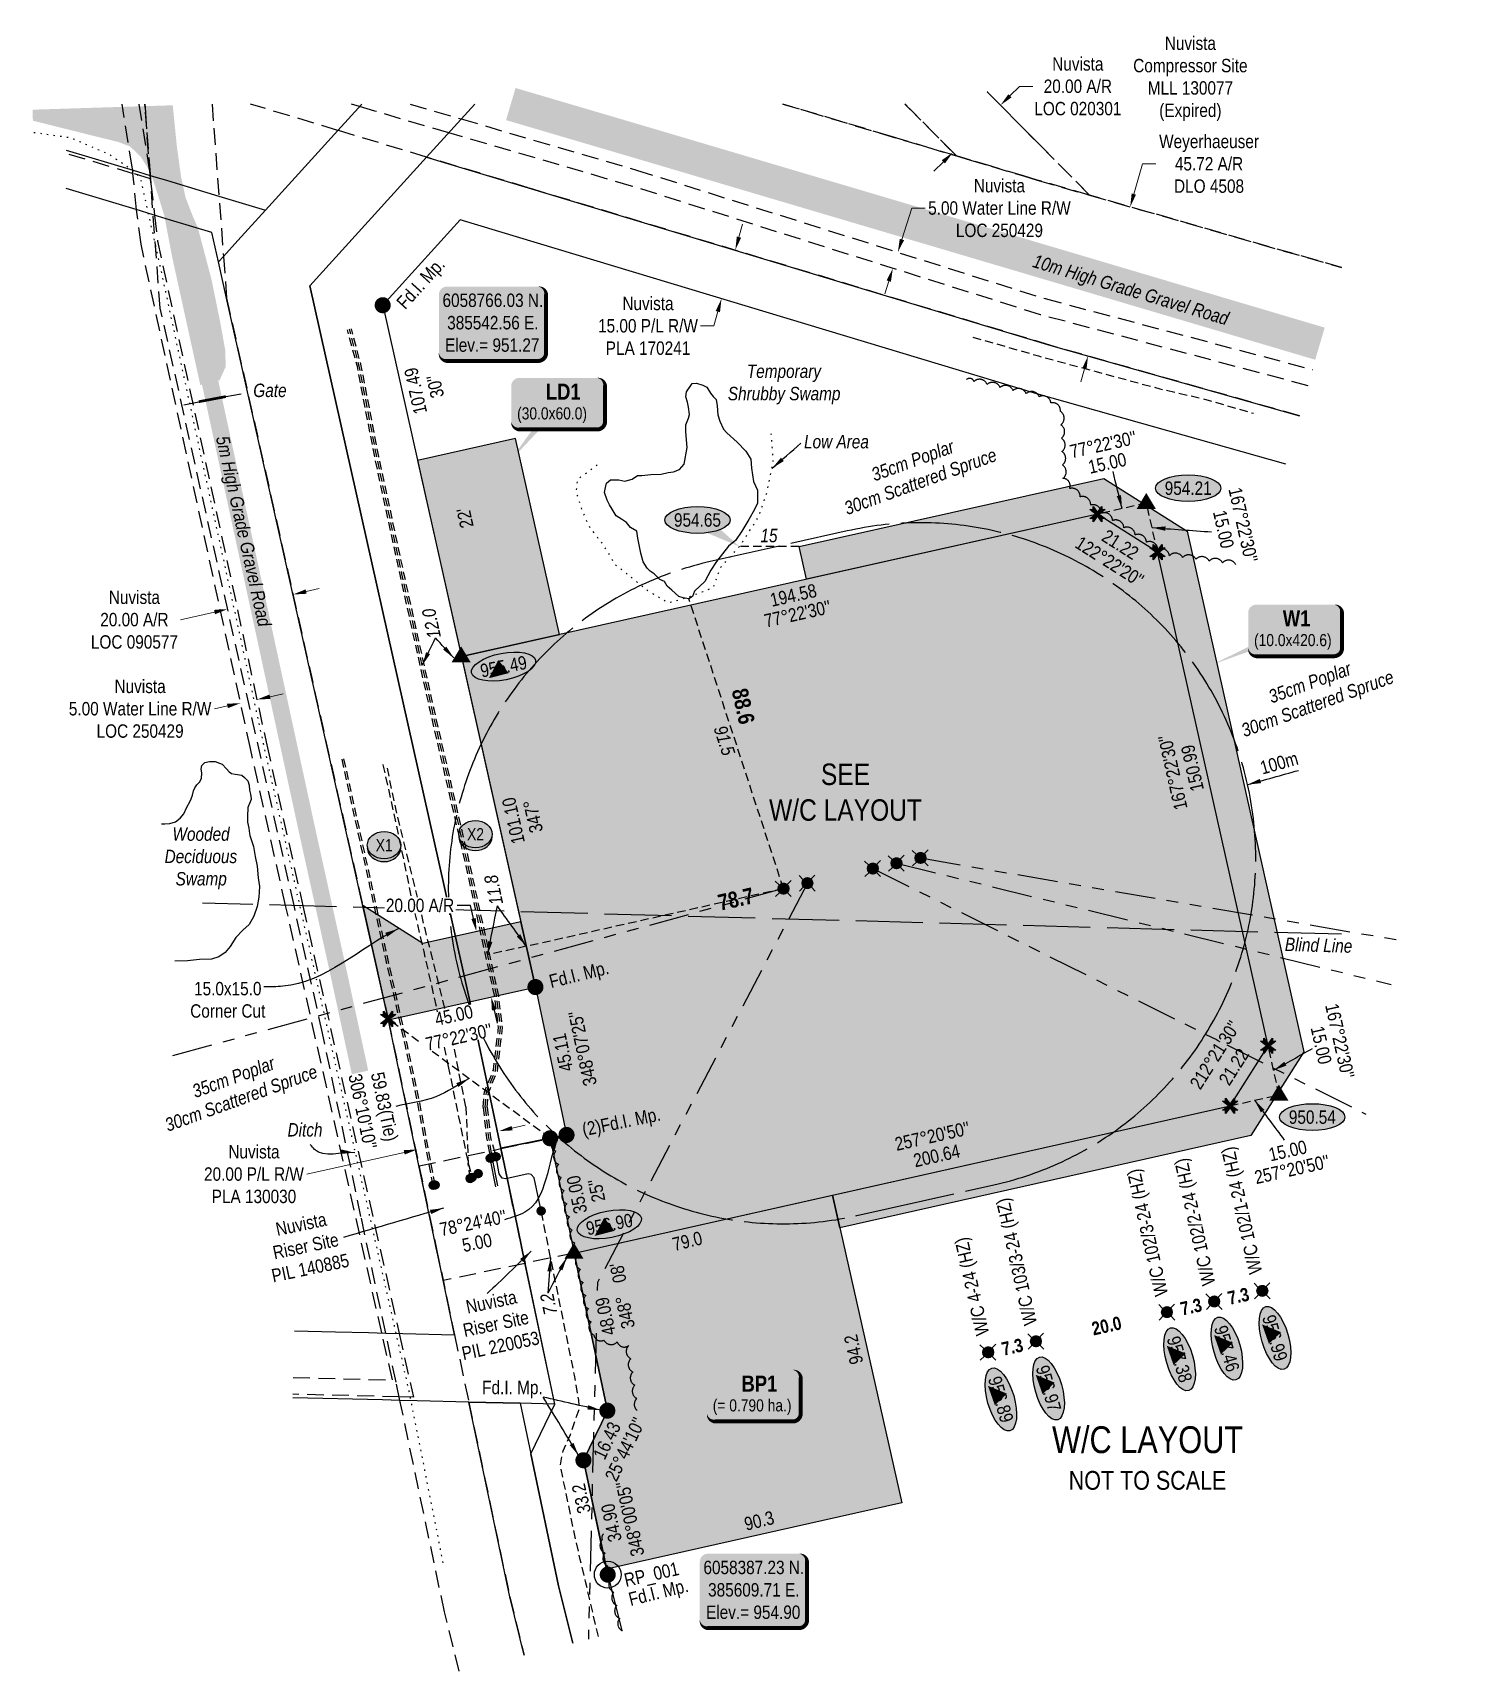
# Model space of a CAD drawing. Extents: x 382851 to 390193, y 6055218 to 6059732.
# Drawn here: x 387167 to 388245, y 6058509 to 6059732 of the extents above; entities that cross this region are included whole.
import ezdxf
from ezdxf.enums import TextEntityAlignment as Align

# ---------------------------------------------------------------- set-up
doc = ezdxf.new("R2010")
doc.units = 0
doc.header["$LTSCALE"] = 5
doc.header["$PDSIZE"] = 0.5
for name, pattern in [('0', [1, 1, 0]), ('foc-ACCESSROAD', [3.75, 2.5, -1.25]), ('foc-BUFFER', [16.75, 15, -1.75]), ('foc-DRILLPATH', [14.75, 6, -1.75, 1.75, -1.75, 1.75, -1.75]), ('foc-TIELINE', [1.875, 1.25, -0.625]), ('foc-TOPO', [1, 0.2, -0.8]), ('foc-TRAV', [1.875, 1.25, -0.625]), ('foc-UNSURVEYED', [12.5, 10, -2.5]), ('UG_PIPE', [1.875, 1.25, -0.625])]:
    doc.linetypes.add(name, pattern=pattern)
doc.layers.get('Defpoints').update_dxf_attribs({"color": 9})
for name, color, linetype in [('35', 37, 'Continuous'), ('AS-FENCE', 48, 'foc-FENCE'), ('AS-PIPE-UG', 44, 'UG_PIPE'), ('AS-ROADS', 254, 'Continuous'), ('AS-SYMBOL', 7, 'Continuous'), ('AUX-BUFFER', 7, 'foc-BUFFER'), ('DETAIL-T', 7, 'Continuous'), ('F-AR', 190, 'foc-ACCESSROAD'), ('F-RW', 190, 'Continuous'), ('F-WS', 190, 'foc-ACCESSROAD'), ('L-BD', 7, 'Continuous'), ('L-BD1', 253, 'Continuous'), ('L-MON', 1, 'Continuous'), ('L-MON-T', 1, 'Continuous'), ('L-TIE', 7, 'foc-TIELINE'), ('L-TIE-T', 7, 'Continuous'), ('L-USEC', 7, 'foc-UNSURVEYED'), ('P-CROSSINGS', 250, 'Continuous'), ('P-ELEVATION', 7, 'Continuous'), ('P-PDRILLPATH', 12, 'foc-DRILLPATH'), ('P-PROPOSED', 10, 'Continuous'), ('P-PROPOSED-H', 21, 'Continuous'), ('P-TEMP-BLOCKS', 250, 'Continuous'), ('P-TEMP-BLUE', 146, 'Continuous'), ('P-TRAV', 4, 'foc-TRAV'), ('P-TXT', 4, 'Continuous'), ('T-BUSH', 110, '0'), ('T-BUSH-T', 110, 'Continuous'), ('T-GENERAL', 48, 'foc-TOPO'), ('T-LOW-AREA', 48, 'foc-TOPO'), ('T-TIE', 201, 'foc-TIELINE'), ('WETLAND', 143, 'Continuous'), ('WETLAND-T', 146, 'Continuous')]:
    doc.layers.add(name, color=color, linetype=linetype)
doc.layers.add('AS-PIPE-AG', color=7, linetype='Continuous', true_color=0x7d00fa)
doc.layers.add('P-TEMP-BLUE-H', color=7, linetype='Continuous', true_color=0x99e6ff)
for name, color, linetype, lineweight in [('F-RW-T', 190, 'Continuous', 9), ('T-TEXT', 48, 'Continuous', 18), ('T-TIE-T', 201, 'Continuous', 18)]:
    doc.layers.add(name, color=color, linetype=linetype, lineweight=lineweight)
doc.styles.add('80', font='ARIALN.TTF', dxfattribs={"height": 10})
doc.styles.add('80CG', font='ARIALN.TTF', dxfattribs={"height": 10})
doc.styles.add('80L', font='ARIALN.TTF', dxfattribs={"height": 10})
doc.styles.add('80LS', font='ARIALNI.TTF', dxfattribs={"height": 10})
doc.styles.add('BOLD', font='ARIALNB.TTF')
doc.styles.add('Crossing', font='ARIALN.TTF', dxfattribs={"height": 10})
doc.styles.add('foc-LtypeFont', font='ARIALN.TTF', dxfattribs={"height": 7.349999999999999})
doc.styles.add('TXT', font='ARIALN.TTF', dxfattribs={"height": 0.2})
doc.linetypes.add('foc-FENCE', pattern='A,10,-1,["X",foc-LtypeFont,S=0.2,R=0,X=-0.625,Y=-0.75],-1.239999999999999', length=12.24)
doc.dimstyles.new('Compass 5 000', dxfattribs={"dimscale": 5, "dimtxt": 9, "dimasz": 2, "dimexe": 0.2, "dimexo": 0.0625, "dimgap": 0.5, "dimtad": 0, "dimtih": 1, "dimtoh": 1, "dimzin": 0, "dimdsep": 46, "dimtxsty": '80CG', "dimcen": 0.1, "dimse1": 1, "dimse2": 1, "dimclrd": 256, "dimclrt": 256, "dimaunit": 1, "dimadec": 4, "dimazin": 0, "dimtfac": 0.06, "dimtofl": 0, "dimtmove": 0, "dimatfit": 1, "dimfxl": 0.2, "dimtolj": 1, "dimtzin": 0, "dimlwd": -1, "dimarcsym": 0})

msp = doc.modelspace()

# ---------------------------------------------------------------- texts
at = {"layer": '35', "color": 3, "style": '80'}
msp.add_attdef('RP_001', (387609.4054507011, 6058572.232228106), 'RP', height=10, rotation=12.6532921728318, dxfattribs=at)
at = {"layer": 'AUX-BUFFER', "insert": (388081.5059931481, 6059187.844993675), "char_height": 9.996144900000012, "attachment_point": 1, "rotation": 15.64690190137596, "style": '80L'}
msp.add_mtext_dynamic_manual_height_columns('100m', width=6.846909600560616, gutter_width=45, heights=[0], dxfattribs=at)
at = {"layer": 'DETAIL-T', "color": 3, "attachment_point": 5, "style": '80CG'}
for s, insert, char_height, width in [('SEE\\PW/C LAYOUT', (387773.1955744733, 6059165.028170181), 16, 113.8735061391542), ('W/C LAYOUT\\P{\\H0.7x;NOT TO SCALE}', (387998.523367767, 6058668.291696668), 20, 142.3418826739428)]:
    msp.add_mtext(s, dxfattribs=dict(at, insert=insert, char_height=char_height, width=width))
at = {"layer": 'F-RW-T', "insert": (388030.4674292699, 6059697.341332925), "char_height": 10, "attachment_point": 5, "style": '80CG'}
msp.add_mtext('\\A1;Nuvista\\PCompressor Site\\PMLL 130077\\P(Expired)', dxfattribs=at)
at = {"layer": 'F-RW-T', "char_height": 10, "attachment_point": 5, "style": '80CG'}
for s, insert, rotation in [('\\A1;Nuvista\\PRiser Site\\PPIL 140885', (387370.5197129439, 6058826.444669252), 11.877157687461144), ('\\A1;Nuvista\\PRiser Site\\PPIL 220053', (387512.4030345377, 6058768.501135124), 11.87715768383164)]:
    msp.add_mtext(s, dxfattribs=dict(at, insert=insert, rotation=rotation))
at = {"layer": 'L-BD', "style": '80L'}
for s, height, rotation, p in [('107.49', 9.996144900000012, 102.6268000096029, (387452.4860097389, 6059464.488426665)), ("30''", 9.996144900000012, 102.6268000096029, (387467.1175870317, 6059467.766154516)), ("77%%D22'30''", 9.9961449, 12.62479999998951, (387965.3592490415, 6059424.517088588)), ('15.00', 9.9961449, 12.62479999998951, (387968.472615258, 6059410.616983704)), ("167%%D22'30''", 9.9961449, 282.6294000000008, (388069.8685685651, 6059364.569130175)), ("22'", 9.996144900000012, 102.6268000096029, (387489.3011422859, 6059369.699851232)), ('15.00', 9.9961449, 282.6294000000008, (388055.2371395052, 6059361.290740693)), ("122%%D22'20''", 9.996144900000003, 327.6271000000056, (387970.2069230921, 6059337.265094526)), ('21.22', 9.996144900000003, 327.6271000000056, (387978.2352371857, 6059349.928929916)), ('194.58', 9.996144900000012, 12.62479999998879, (387734.2839271073, 6059312.096244907)), ("77%%D22'30''", 9.996144900000012, 12.62479999998879, (387737.3972933238, 6059298.196140025)), ("167%%D22'30''", 9.996144900000012, 102.6294000091429, (388017.3421179964, 6059179.80395213)), ('150.99', 9.996144900000012, 102.6294000091429, (388031.9735470562, 6059183.082341611)), ('101.10', 9.996144900000012, 102.6244000026905, (387525.4520223486, 6059143.829869304)), ('347%%D', 9.996144900000012, 102.6244000026905, (387540.0837379833, 6059147.106979545)), ("348%%D07'25''", 9.996144900000012, 101.9418999973463, (387577.0475734083, 6058973.991959436)), ("167%%D22'30''", 9.9961449, 282.6294000000008, (388141.9917038177, 6058979.553466866)), ('15.00', 9.9961449, 282.6294000000008, (388128.0918462108, 6058976.438996855)), ('45.11', 9.996144900000012, 101.9418999973463, (387562.3778623688, 6058970.889358597)), ("257%%D20'50''", 9.996144900000012, 12.65329999998861, (387837.9282305996, 6058908.558162257)), ('200.64', 9.996144900000012, 12.65329999998861, (387841.2127269608, 6058893.928102871)), ('15.00', 9.9961449, 12.65329999998932, (388103.0815775715, 6058897.644173358)), ('W/C 102/2-24 (HZ)', 9.996144900000012, 102.6532921766888, (388034.9450073863, 6058844.767729329)), ('W/C 102/1-24 (HZ)', 9.996144900000012, 102.6532921766888, (388069.947345902, 6058853.30086978)), ("257%%D20'50''", 9.9961449, 12.65329999998932, (388106.2018491129, 6058883.745616941)), ('35.00', 9.996144900000012, 101.8501000041124, (387572.8149415196, 6058864.884768691)), ('W/C 102/3-24 (HZ)', 9.996144900000012, 102.6532921766888, (387999.6650073864, 6058836.807729328)), ("25''", 9.996144900000012, 101.8501000041124, (387587.4896046042, 6058867.963862274)), ("78%%D24'40''", 9.996144900000012, 11.5887000000086, (387495.3101723757, 6058843.79210205)), ('W/C 103/3-24 (HZ)', 9.996144900000012, 102.6532921766888, (387901.940007386, 6058815.072729325)), ('5.00', 9.996144900000012, 11.5887000000086, (387498.3222866992, 6058829.103544556)), ('W/C 4-24 (HZ)', 9.996144900000012, 102.6532921766888, (387868.6577241361, 6058796.615470907)), ("08'", 9.996144900000012, 101.8501000041124, (387603.5226913465, 6058806.549559621)), ('48.09', 9.996144900000012, 101.8501000041124, (387594.145791023, 6058774.078085365)), ('348%%D', 9.996144900000012, 101.8501000041124, (387608.8204541075, 6058777.157178946)), ('16.43', 9.996144900000012, 64.26339999999381, (387595.2216436828, 6058681.425461974)), ("25%%D44'10''", 9.996144900000012, 64.26339999999381, (387608.7284305969, 6058674.91445121)), ("348%%D00'05''", 9.996144900000012, 101.9982000014065, (387612.4714422168, 6058622.993704131)), ('34.90', 9.996144900000012, 101.9982000014065, (387598.5381185341, 6058620.032546235))]:
    msp.add_text(s, height=height, rotation=rotation, dxfattribs=at).set_placement(p, align=Align.MIDDLE)
at = {"layer": 'L-BD', "insert": (388044.6097339376, 6058971.821718518), "char_height": 9.996144900000003, "width": 42.86927440789153, "attachment_point": 2, "rotation": 57.641300000000015, "style": '80L', "bg_fill": 1, "box_fill_scale": 1, "bg_fill_color": 21, "bg_fill_transparency": 0}
msp.add_mtext("212%%D21'30''\\P21.22", dxfattribs=at)
at = {"layer": 'L-BD1', "color": 3, "style": 'BOLD'}
for s, p in [('7.3', (388059.5915528094, 6058782.563195681)), ('7.3', (388024.3115528095, 6058774.603195678)), ('20.0', (387958.1696779888, 6058759.730691209)), ('7.3', (387890.9815528092, 6058744.653195679))]:
    msp.add_text(s, height=9.996144900000012, rotation=12.67349895296031, dxfattribs=at).set_placement(p)
at = {"layer": 'L-BD1', "color": 3, "char_height": 11.99226036075571, "width": 28.77463003837774, "attachment_point": 2, "style": 'BOLD', "bg_fill": 1, "box_fill_scale": 1, "bg_fill_color": 21, "bg_fill_transparency": 0}
for s, insert, rotation in [('88.6', (387702.8564509976, 6059230.54701804), 282.6248270558922), ('78.7', (387690.0815210827, 6059091.267210484), 12.67349895294878)]:
    msp.add_mtext(s, dxfattribs=dict(at, insert=insert, rotation=rotation))
at = {"layer": 'L-MON-T', "char_height": 10, "attachment_point": 5, "style": '80CG'}
for s, insert, rotation in [('\\A1;Fd.I. Mp.', (387457.3502520308, 6059543.75126661), 47.78434637890316), ('\\A1;Fd.I. Mp.', (387574.7100737581, 6059027.729611795), 13.925714008767006), ('\\A1;(2)Fd.I. Mp.', (387606.2359175243, 6058917.766742066), 11.588719927065261), ('\\A1;Fd.I. Mp.', (387633.9772399879, 6058566.772430634), 13.925714008767006)]:
    msp.add_mtext(s, dxfattribs=dict(at, insert=insert, rotation=rotation))
at = {"layer": 'L-MON-T', "insert": (387524.7337213, 6058719.51322319), "char_height": 10, "attachment_point": 5, "style": '80CG'}
msp.add_mtext('\\A1;Fd.I. Mp.', dxfattribs=at)
at = {"layer": 'L-USEC', "insert": (388126.1291671534, 6059050.89286346), "char_height": 10, "attachment_point": 5, "rotation": 358.4266308897344, "style": '80CG'}
msp.add_mtext('\\A1;{\\fArial Narrow|b0|i1|c0|p34;Blind Line}', dxfattribs=at)
at = {"layer": 'P-TEMP-BLUE', "char_height": 10, "attachment_point": 5, "style": '80CG'}
for s, insert, rotation in [('\\A1;79.0', (387655.2135872669, 6058830.130367711), 13.925714008767006), ('\\A1;94.2', (387779.2700733595, 6058749.395395244), 102.65329217234475), ('\\A1;33.2', (387576.1885570297, 6058638.150523296), 102.65329217234475), ('\\A1;90.3', (387708.8231175797, 6058621.551100226), 13.925714008767006)]:
    msp.add_mtext(s, dxfattribs=dict(at, insert=insert, rotation=rotation))
at = {"layer": 'T-BUSH-T', "char_height": 10, "width": 119.5338335607095, "attachment_point": 2, "rotation": 20, "style": '80LS'}
for insert in [(387821.6016251319, 6059417.304678062), (388117.8646490746, 6059251.63548482), (387314.904398312, 6058957.253861384)]:
    msp.add_mtext('35cm Poplar\\P30cm Scattered Spruce', dxfattribs=dict(at, insert=insert))
at = {"layer": 'T-GENERAL', "insert": (387724.2328711866, 6059431.628021244), "char_height": 9.996189999999936, "width": 83.86748860532015, "attachment_point": 1, "style": 'TXT'}
msp.add_mtext('\\pi18.048;{\\fArial Narrow|b0|i1|c0|p34;Low Area}', dxfattribs=at)
at = {"layer": 'T-TEXT', "insert": (387985.6359154421, 6059538.553280499), "char_height": 9.996189999999936, "width": 152.2588840350609, "attachment_point": 5, "rotation": 343.22357958899147, "style": '80CG'}
msp.add_mtext('{\\fArial Narrow|b0|i1|c0|p34;10m High Grade Gravel Road}', dxfattribs=at)
at = {"layer": 'T-TEXT', "char_height": 9.996189999999936, "attachment_point": 5, "style": '80CG'}
for s, insert, width in [('{\\fArial Narrow|b0|i1|c0|p34;Gate}', (387343.8513303454, 6059464.840477871), 36.30035256166427), ('{\\fArial Narrow|b0|i1|c0|p34;Ditch}', (387370.0418067814, 6058913.179805661), 25.90186023560697)]:
    msp.add_mtext(s, dxfattribs=dict(at, insert=insert, width=width))
at = {"layer": 'T-TEXT', "insert": (387322.8087026228, 6059359.550102504), "char_height": 10, "attachment_point": 5, "rotation": 282.6763484973908, "style": '80CG'}
msp.add_mtext('\\A1;{\\fArial Narrow|b0|i1|c0|p34;5m High Grade Gravel Road}', dxfattribs=at)
at = {"layer": 'T-TIE', "char_height": 10, "attachment_point": 5, "style": '80CG'}
for s, insert, rotation in [('\\A1;{\\fArial Narrow|b0|i1|c0|p34;15}', (387716.1115366912, 6059356.551511912), 359.9037670861462), ('\\A1;{\\fArial Narrow|b0|i1|c0|p34;12.0}', (387464.3337591418, 6059290.959451627), 101.86842761170445), ('\\A1;{\\fArial Narrow|b0|i1|c0|p34;91.5}', (387682.8486249391, 6059203.654064819), 288.0875915329196), ('\\A1;{\\fArial Narrow|b0|i1|c0|p34;7.2}', (387551.7779691081, 6058783.181086376), 101.86842761170445)]:
    msp.add_mtext(s, dxfattribs=dict(at, insert=insert, rotation=rotation))
at = {"layer": 'WETLAND-T', "char_height": 9.996189999999936, "width": 83.86748860532015, "attachment_point": 1, "style": 'TXT'}
for s, insert in [('\\pi14.618;{\\fArial Narrow|b0|i1|c0|p34;Temporary \\P\\pi0.45569;Shrubby Swamp}', (387684.9745783198, 6059484.149579985)), ('\\pi21.045;{\\fArial Narrow|b0|i1|c0|p34;Wooded\\P\\pi15.17;Deciduous \\P\\pi23.373;Swamp}', (387250.1092323886, 6059138.870444208))]:
    msp.add_mtext(s, dxfattribs=dict(at, insert=insert))

# ---------------------------------------------------------------- blocks, each defined once
blk = doc.blocks.new('*D124')
at = {"layer": 'Defpoints', "color": 0, "transparency": 16777216}
for p in [(387680.6932576317, 6059533.262376614), (388245.1891180878, 6059412.429773489), (388234.8827062398, 6059376.089503216)]:
    blk.add_point(p, dxfattribs=at)
at = {"layer": 'F-RW-T', "transparency": 16777216}
for p, q in [((387693.7281462178, 6059579.223219359), (387696.4566229561, 6059588.843791831)), ((387674.9454479115, 6059512.995676447), (387664.9454479113, 6059512.995676447)), ((387677.9647808934, 6059523.641804142), (387674.9454479115, 6059512.995676447))]:
    blk.add_line(p, q, dxfattribs=at)
for points in [[(387692.1247174724, 6059579.677965482), (387695.3315749632, 6059578.768473236), (387690.9996694794, 6059569.602646887)], [(387676.361352148, 6059524.096550264), (387679.5682096388, 6059523.187058019), (387680.6932576317, 6059533.262376614)]]:
    blk.add_solid(points, dxfattribs=at)
at = {"layer": 'F-RW-T', "transparency": 16777216, "insert": (387625.8594997532, 6059512.995676447), "char_height": 10, "attachment_point": 5, "style": '80CG'}
blk.add_mtext('\\A1;Nuvista\\P15.00 P/L R/W\\PPLA 170241', dxfattribs=at)
blk = doc.blocks.new('*D125')
at = {"layer": 'Defpoints', "color": 0, "transparency": 16777216}
for p in [(388012.4918785482, 6059594.104435258), (387954.1144997247, 6059490.544841083), (387981.0562715046, 6059482.927009117)]:
    blk.add_point(p, dxfattribs=at)
at = {"layer": 'F-RW-T', "transparency": 16777216}
for p, q in [((387988.270951177, 6059611.34500102), (387994.6418240322, 6059633.876687629)), ((387994.6418240322, 6059633.876687629), (388004.6418240322, 6059633.876687629)), ((387951.393655316, 6059480.922107288), (387948.6728109072, 6059471.299373492))]:
    blk.add_line(p, q, dxfattribs=at)
for points in [[(387986.6671622109, 6059611.798475088), (387989.8747401431, 6059610.891526951), (387985.5501067683, 6059601.722267224)], [(387949.7898663499, 6059481.375581356), (387952.9974442821, 6059480.46863322), (387954.1144997247, 6059490.544841083)]]:
    blk.add_solid(points, dxfattribs=at)
at = {"layer": 'F-RW-T', "transparency": 16777216, "insert": (388044.3894365842, 6059633.876687629), "char_height": 10, "attachment_point": 5, "style": '80CG'}
blk.add_mtext('\\A1;Weyerhaeuser\\P45.72 A/R\\PDLO 4508 ', dxfattribs=at)
blk = doc.blocks.new('*D126')
at = {"layer": 'Defpoints', "color": 0, "transparency": 16777216}
for p in [(387361.0556360704, 6059312.610396284), (387395.7524074081, 6059157.696443707), (387346.9807993057, 6059146.772848344)]:
    blk.add_point(p, dxfattribs=at)
at = {"layer": 'F-RW-T', "transparency": 16777216}
for p, q in [((387370.8138721287, 6059314.79599209), (387380.572108187, 6059316.981587897)), ((387302.52579191, 6059299.501205114), (387277.0499843138, 6059293.795274459))]:
    blk.add_line(p, q, dxfattribs=at)
for points in [[(387370.4496061609, 6059316.422364768), (387371.1781380966, 6059313.169619414), (387361.0556360704, 6059312.610396284)], [(387302.1615259422, 6059301.127577791), (387302.8900578779, 6059297.874832437), (387312.2840279683, 6059301.68680092)]]:
    blk.add_solid(points, dxfattribs=at)
at = {"layer": 'F-RW-T', "transparency": 16777216, "insert": (387242.7491657599, 6059293.795274459), "char_height": 10, "attachment_point": 5, "style": '80CG'}
blk.add_mtext('\\A1;Nuvista\\P20.00 A/R\\PLOC 090577', dxfattribs=at)
blk = doc.blocks.new('*D127')
at = {"layer": 'Defpoints', "color": 0, "transparency": 16777216}
for p in [(387286.6328488577, 6059394.372947177), (387298.8443649204, 6059397.019932568), (387321.9215827808, 6059231.573053166)]:
    blk.add_point(p, dxfattribs=at)
at = {"layer": 'F-RW-T', "transparency": 16777216}
for p, q in [((387343.9061385894, 6059236.338456394), (387353.679178335, 6059238.45687423)), ((387312.1485430351, 6059229.45463533), (387302.3755032881, 6059227.336217494))]:
    blk.add_line(p, q, dxfattribs=at)
for points in [[(387311.7954733956, 6059231.083475288), (387312.5016126744, 6059227.825795372), (387321.9215827808, 6059231.573053166)], [(387343.5530689498, 6059237.967296352), (387344.2592082287, 6059234.709616436), (387334.1330988435, 6059234.220038557)]]:
    blk.add_solid(points, dxfattribs=at)
at = {"layer": 'F-RW-T', "transparency": 16777216, "insert": (387246.9901008329, 6059227.336217494), "char_height": 10, "attachment_point": 5, "style": '80CG'}
blk.add_mtext('\\A1;Nuvista\\P5.00 Water Line R/W\\PLOC 250429', dxfattribs=at)
blk = doc.blocks.new('RISER')
h = blk.add_hatch(color=255)
h.dxf.hatch_style = 1
edge = h.paths.add_edge_path()
edge.add_arc((0, 0), 0.7000000000000001, 0, 360)
blk.add_hatch(color=13).paths.add_polyline_path([(0.5809894393423747, -0.1498374831999172), (-0.5809055220925075, -0.1501624933266612, 0.7745966773228882)])
at = {"color": 13}
blk.add_line((-0.5809055220925075, -0.1501624933266612), (0.5809894393423747, -0.1498374831996898), dxfattribs=at)
blk.add_circle((0, 0), 0.6000000000000001, dxfattribs=at)
blk = doc.blocks.new('fdia')
at = {"color": 255, "const_width": 1}
blk.add_lwpolyline([(-0.5, 0, 1), (0.5, 0, 1)], format="xyb", close=True, dxfattribs=at)
blk = doc.blocks.new('Fdiaa')
blk.add_blockref('fdia', (0, 0))
blk = doc.blocks.new('fdib')
at = {"color": 1, "const_width": 1.6}
blk.add_lwpolyline([(-0.3999999999996362, 0, 0.9999999999999998), (0.3999999999996362, 0, 1)], format="xyb", close=True, dxfattribs=at)
at = {"color": 1}
blk.add_circle((0, 0), 0.8, dxfattribs=at)
blk = doc.blocks.new('Fdibb')
blk.add_blockref('fdib', (0, 0))
blk = doc.blocks.new('fdicc')
for name in ['Fdibb', 'Fdiaa']:
    blk.add_blockref(name, (0, 0))
blk = doc.blocks.new('FDI')
blk.add_blockref('fdicc', (0, 0))
blk = doc.blocks.new('TRIA')
blk.add_hatch(color=255).paths.add_polyline_path([(-0.0414550714867801, 1.521379340009161), (-1.474693147280959, -0.867350786313807), (1.391783004306489, -0.867350786313807)])
blk = doc.blocks.new('TRIAA')
blk.add_blockref('TRIA', (0, 0))
blk = doc.blocks.new('TRIB')
at = {"color": 1}
blk.add_lwpolyline([(-1.121455071486707, -0.6673507863138184), (-0.0414550714867801, 1.132649213686192), (1.038544928513147, -0.6673507863138184)], close=True, dxfattribs=at)
blk = doc.blocks.new('TRIBB')
blk.add_blockref('TRIB', (0, 0))
blk = doc.blocks.new('TRICC')
for name in ['TRIAA', 'TRIBB']:
    blk.add_blockref(name, (0, 0))
blk = doc.blocks.new('plspike')
blk.add_blockref('TRICC', (0, 0))
blk = doc.blocks.new('WC')
at = {"layer": 'L-MON'}
h = blk.add_hatch(color=255, dxfattribs=at)
h.dxf.hatch_style = 1
edge = h.paths.add_edge_path()
edge.add_arc((1e-16, -3.47e-14), 0.9, 0, 360)
at = {"layer": 'L-MON', "color": 240, "flags": 128}
for points in [[(-0.6221317521915455, 0.5029434191984639), (-1.231742929986921, 1.120400313844549)], [(0.5200624085104745, 0.6078939802747209), (1.126191209577769, 1.206321004927269)], [(-1.178786742863962, -1.184577638598091), (-0.5588098224687501, -0.5724784557627332)], [(1.15915571353878, -1.184577638598091), (0.5567817565693919, -0.5744511080601575)]]:
    blk.add_lwpolyline(points, dxfattribs=at)
at = {"layer": 'L-MON', "color": 240}
for radius in [0.8, 0.3730220647719884]:
    blk.add_circle((1e-16, -3.47e-14), radius, dxfattribs=at)
blk = doc.blocks.new('*U128')
at = {"true_color": 0x99e6ff}
h = blk.add_hatch(color=141, dxfattribs=at)
edge = h.paths.add_edge_path()
edge.add_line((-28.99999999999999, -20), (28.99999999999999, -20))
edge.add_arc((28.99999999999999, -14), 6, 270, 360)
edge.add_line((34.99999999999999, -14), (34.99999999999999, 12.5))
edge.add_arc((28.99999999999999, 12.5), 6, 0, 90)
edge.add_line((28.99999999999999, 18.5), (-28.99999999999999, 18.5))
edge.add_arc((-28.99999999999999, 12.5), 6, 90, 180)
edge.add_line((-34.99999999999999, 12.5), (-34.99999999999999, -14))
edge.add_arc((-28.99999999999999, -14), 6, 180, 270)
at = {"color": 250, "flags": 128}
blk.add_lwpolyline([(-28.99999999999999, -20, 3, 3, 0), (28.99999999999999, -20, 3, 3, 0.414213562373095), (34.99999999999999, -14, 3, 3, 0), (34.99999999999999, 12.5, 3, 0, 0.414213562373095), (28.99999999999999, 18.5, 0, 0, 0), (-28.99999999999999, 18.5, 0, 0, 0.414213562373095), (-34.99999999999999, 12.5, 0, 0, 0), (-34.99999999999999, -14, 0, 3, 0.414213562373095)], format="xyseb", close=True, dxfattribs=at)
at = {"flags": 128}
blk.add_lwpolyline([(-36.84272894300777, -44.49837411594294, 0, 7.5, 0), (-3.398394867633905e-15, 0, 0, 0, 0)], format="xyseb", dxfattribs=at)
at = {"color": 250}
for tag, p, height, style in [('TEMP_AREA_W1_001', (-9.212824010914055, 2.244292974654144), 12, 'BOLD'), ('ENTER_TEXT_001', (-30.65893587994544, -12.47010782646594), 9, '80')]:
    blk.add_attdef(tag, p, '', height=height, dxfattribs=dict(at, style=style))
blk = doc.blocks.new('*U129')
at = {"true_color": 0x99e6ff}
h = blk.add_hatch(color=141, dxfattribs=at)
edge = h.paths.add_edge_path()
edge.add_line((-28.99999999999999, -20), (28.99999999999999, -20))
edge.add_arc((28.99999999999999, -14), 6, 270, 360)
edge.add_line((34.99999999999999, -14), (34.99999999999999, 12.5))
edge.add_arc((28.99999999999999, 12.5), 6, 0, 90)
edge.add_line((28.99999999999999, 18.5), (-28.99999999999999, 18.5))
edge.add_arc((-28.99999999999999, 12.5), 6, 90, 180)
edge.add_line((-34.99999999999999, 12.5), (-34.99999999999999, -14))
edge.add_arc((-28.99999999999999, -14), 6, 180, 270)
at = {"color": 250, "flags": 128}
blk.add_lwpolyline([(-28.99999999999999, -20, 3, 3, 0), (28.99999999999999, -20, 3, 3, 0.414213562373095), (34.99999999999999, -14, 3, 3, 0), (34.99999999999999, 12.5, 3, 0, 0.414213562373095), (28.99999999999999, 18.5, 0, 0, 0), (-28.99999999999999, 18.5, 0, 0, 0.414213562373095), (-34.99999999999999, 12.5, 0, 0, 0), (-34.99999999999999, -14, 0, 3, 0.414213562373095)], format="xyseb", close=True, dxfattribs=at)
at = {"flags": 128}
blk.add_lwpolyline([(-61.62495943699526, -26.19019097357458, 0, 7.5, 0), (-3.398394867633905e-15, 0, 0, 0, 0)], format="xyseb", dxfattribs=at)
at = {"color": 250}
for tag, p, height, style in [('TEMP_AREA_W1_001', (-9.212824010914055, 2.244292974654144), 12, 'BOLD'), ('ENTER_TEXT_001', (-30.65893587994544, -12.47010782646594), 9, '80')]:
    blk.add_attdef(tag, p, '', height=height, dxfattribs=dict(at, style=style))
blk = doc.blocks.new('*U130')
at = {"true_color": 0x99e6ff}
h = blk.add_hatch(color=141, dxfattribs=at)
edge = h.paths.add_edge_path()
edge.add_line((-28.99999999999999, -20), (28.99999999999999, -20))
edge.add_arc((28.99999999999999, -14), 6, 270, 360)
edge.add_line((34.99999999999999, -14), (34.99999999999999, 12.5))
edge.add_arc((28.99999999999999, 12.5), 6, 0, 90)
edge.add_line((28.99999999999999, 18.5), (-28.99999999999999, 18.5))
edge.add_arc((-28.99999999999999, 12.5), 6, 90, 180)
edge.add_line((-34.99999999999999, 12.5), (-34.99999999999999, -14))
edge.add_arc((-28.99999999999999, -14), 6, 180, 270)
at = {"color": 250, "flags": 128}
blk.add_lwpolyline([(-28.99999999999999, -20, 3, 3, 0), (28.99999999999999, -20, 3, 3, 0.414213562373095), (34.99999999999999, -14, 3, 3, 0), (34.99999999999999, 12.5, 3, 0, 0.414213562373095), (28.99999999999999, 18.5, 0, 0, 0), (-28.99999999999999, 18.5, 0, 0, 0.414213562373095), (-34.99999999999999, 12.5, 0, 0, 0), (-34.99999999999999, -14, 0, 3, 0.414213562373095)], format="xyseb", close=True, dxfattribs=at)
at = {"flags": 128}
blk.add_lwpolyline([(-17.11889670020231, -6.194222240591703, 0, 7.5, 0), (-3.398394867633905e-15, 0, 0, 0, 0)], format="xyseb", dxfattribs=at)
at = {"color": 250}
for tag, p, height, style in [('TEMP_AREA_W1_001', (-9.212824010914055, 2.244292974654144), 12, 'BOLD'), ('ENTER_TEXT_001', (-30.65893587994544, -12.47010782646594), 9, '80')]:
    blk.add_attdef(tag, p, '', height=height, dxfattribs=dict(at, style=style))
blk = doc.blocks.new('*U131')
at = {"layer": 'P-ELEVATION'}
h = blk.add_hatch(color=111, dxfattribs=at)
h.dxf.hatch_style = 1
edge = h.paths.add_edge_path()
edge.add_ellipse((0, 0), major_axis=(-24.375, 0), ratio=0.4102564102564102, start_angle=0, end_angle=360)
at = {"layer": 'P-ELEVATION', "color": 7, "flags": 128}
blk.add_lwpolyline([(0, 0, 12.5, 0, 0), (31.33305337696765, -19.81504275040015, 0, 0, 0)], format="xyseb", dxfattribs=at)
at = {"layer": 'P-ELEVATION', "color": 7}
blk.add_ellipse((0, 0), major_axis=(-24.375, 0), ratio=0.4102564102564102, dxfattribs=at)
at = {"layer": 'P-ELEVATION', "style": '80'}
blk.add_attdef('ELEVATION', text='', height=10, dxfattribs=at).set_placement((0, 0), align=Align.MIDDLE_CENTER)
blk = doc.blocks.new('we')
at = {"layer": 'P-ELEVATION'}
h = blk.add_hatch(color=111, dxfattribs=at)
h.dxf.hatch_style = 1
edge = h.paths.add_edge_path()
edge.add_ellipse((0, 0), major_axis=(-24.375, 0), ratio=0.4102564102564102, start_angle=0, end_angle=360)
at = {"layer": 'P-ELEVATION', "color": 7, "flags": 128}
blk.add_lwpolyline([(0, 0, 12.5, 0, 0), (-12.42052458118451, -6.430406050246802, 0, 0, 0)], format="xyseb", dxfattribs=at)
at = {"layer": 'P-ELEVATION', "color": 7}
blk.add_ellipse((0, 0), major_axis=(-24.375, 0), ratio=0.4102564102564102, dxfattribs=at)
at = {"layer": 'P-ELEVATION', "style": '80'}
blk.add_attdef('ELEVATION', text='', height=10, dxfattribs=at).set_placement((0, 0), align=Align.MIDDLE_CENTER)
blk = doc.blocks.new('*D132')
at = {"layer": 'Defpoints', "color": 0, "transparency": 16777216}
for p in [(387812.2450887982, 6059567.883831506), (387814.597142427, 6059567.143337011), (387810.8446759824, 6059555.224271594)]:
    blk.add_point(p, dxfattribs=at)
at = {"layer": 'F-RW-T', "transparency": 16777216}
for p, q in [((387815.2480699248, 6059577.422285487), (387822.6309675809, 6059600.872792356)), ((387822.6309675809, 6059600.872792356), (387832.6309675807, 6059600.872792356)), ((387805.4896412271, 6059546.426312107), (387802.4866601003, 6059536.887858125))]:
    blk.add_line(p, q, dxfattribs=at)
for points in [[(387813.6583275944, 6059577.922782342), (387816.8378122549, 6059576.921788633), (387812.2450887982, 6059567.883831506)], [(387803.8998988967, 6059546.926808962), (387807.0793835572, 6059545.925815253), (387808.4926223536, 6059555.964766088)]]:
    blk.add_solid(points, dxfattribs=at)
at = {"layer": 'F-RW-T', "transparency": 16777216, "insert": (387888.0163700373, 6059600.872792356), "char_height": 10, "attachment_point": 5, "style": '80CG'}
blk.add_mtext('\\A1;Nuvista\\P5.00 Water Line R/W\\PLOC 250429', dxfattribs=at)
blk = doc.blocks.new('*D133')
at = {"layer": 'Defpoints', "color": 0, "transparency": 16777216}
for p in [(387874.5464850464, 6059692.007748043), (387888.8012338812, 6059677.62932818), (387839.0459564584, 6059656.812565031)]:
    blk.add_point(p, dxfattribs=at)
at = {"layer": 'F-RW-T', "transparency": 16777216}
for p, q in [((387895.9027764755, 6059684.669789301), (387903.0043190694, 6059691.71025042)), ((387903.0043190694, 6059691.71025042), (387913.0043190694, 6059691.71025042)), ((387846.1991626988, 6059635.393684047), (387839.0976201049, 6059628.353222927))]:
    blk.add_line(p, q, dxfattribs=at)
for points in [[(387894.729366289, 6059685.853379733), (387897.0761866621, 6059683.486198869), (387888.8012338812, 6059677.62932818)], [(387845.0257525123, 6059636.577274479), (387847.3725728854, 6059634.210093616), (387853.3007052932, 6059642.434145167)]]:
    blk.add_solid(points, dxfattribs=at)
at = {"layer": 'F-RW-T', "transparency": 16777216, "insert": (387946.5172795053, 6059691.71025042), "char_height": 10, "attachment_point": 5, "style": '80CG'}
blk.add_mtext('\\A1;Nuvista\\P20.00 A/R\\PLOC 020301', dxfattribs=at)
blk = doc.blocks.new('*D134')
at = {"layer": 'Defpoints', "color": 0, "transparency": 16777216}
for p in [(387439.4917392975, 6059248.144728863), (387378.5513483973, 6059234.495636749), (387453.7818408462, 6058898.606950579)]:
    blk.add_point(p, dxfattribs=at)
at = {"layer": 'F-RW-T', "transparency": 16777216}
for p, q in [((387524.4804678047, 6058914.4416385), (387534.238703863, 6058916.627234307)), ((387444.0236047879, 6058896.421354773), (387371.466277672, 6058880.170365458))]:
    blk.add_line(p, q, dxfattribs=at)
for points in [[(387524.1162018368, 6058916.068011178), (387524.8447337726, 6058912.815265824), (387514.7222317464, 6058912.256042693)], [(387443.65933882, 6058898.04772745), (387444.3878707557, 6058894.794982096), (387453.7818408462, 6058898.606950579)]]:
    blk.add_solid(points, dxfattribs=at)
at = {"layer": 'F-RW-T', "transparency": 16777216, "insert": (387331.9267142341, 6058880.170365458), "char_height": 10, "attachment_point": 5, "style": '80CG'}
blk.add_mtext('\\A1;Nuvista\\P20.00 P/L R/W\\PPLA 130030', dxfattribs=at)
blk = doc.blocks.new('TEMP')
h = blk.add_hatch(color=255)
h.dxf.hatch_style = 1
h.paths.add_polyline_path([(-5.274161e-10, 0.2514284397220763), (-0.6656854269836912, 1.152061669657268), (-0.6656854269836914, 0.6656854303339061), (-1.152061663105632, 0.6656854303339061), (-0.2514284404497629, 5.273253e-10), (-1.152061661774314, -0.665685419564579), (-0.6656854224511335, -0.6656854195645793), (-0.6656854224511335, -1.152061655686338), (-5.273251e-10, -0.2514284436956587), (0.6656854183820542, -1.152061663420681), (0.6656854183820542, -0.6656854208922597), (1.152061656810019, -0.6656854053035205), (0.2514284429676993, 5.273253e-10), (1.152061671303363, 0.6656854258011663), (0.6656854287749412, 0.6656854258011663), (0.6656854131859291, 1.15206166422904)])
h.paths.add_polyline_path([(0.5656854229146121, 0.8485281473411305), (0.5656854319800914, 0.5656854258011663), (0.8485281444547581, 0.5656854258011663), (0.0831890339399251, 0), (0.8485281399220186, -0.5656854150320215), (0.5656854183820542, -0.5656854240973189), (0.5656854183820542, -0.8485281365719859), (0, -0.08318903609469999), (-0.5656854224511337, -0.8485281320390644), (-0.5656854224511337, -0.5656854195645792), (-0.8485281349258001, -0.5656854195645794), (-0.0831890328488955, 0), (-0.8485281394583584, 0.5656854303339058), (-0.5656854269836913, 0.5656854303339061), (-0.5656854269836913, 0.8485281428085727), (0, 0.0831890306941206)], flags=16)
h = blk.add_hatch(color=1)
h.dxf.hatch_style = 1
h.paths.add_polyline_path([(0, 0.0831890306941205), (-0.5656854269836911, 0.8485281428085727), (-0.5656854269836912, 0.5656854303339061), (-0.8485281394583578, 0.5656854303339061), (-0.0831890328488953, -1e-16), (-0.8485281349258001, -0.5656854195645793), (-0.5656854224511337, -0.5656854195645793), (-0.5656854224511337, -0.848528132039064), (0, -0.08318903609469999), (0.5656854183820542, -0.8485281365719856), (0.5656854183820542, -0.5656854240973191), (0.8485281399220184, -0.5656854150320213), (0.0831890339399251, -1e-16), (0.8485281444547581, 0.5656854258011663), (0.5656854319800914, 0.5656854258011663), (0.5656854229146121, 0.8485281473411308)])
at = {"color": 1}
for p, q in [((-0.0831890328488953, 0), (0.0831890339399252, 0)), ((0, 0.0831890306941205), (0, -0.08318903609469999))]:
    blk.add_line(p, q, dxfattribs=at)
at = {"color": 255, "flags": 128}
blk.add_lwpolyline([(-0.251428440449763, 5.27325e-10), (-1.152061663105632, 0.6656854303339061), (-0.6656854269836914, 0.6656854303339061), (-0.6656854269836914, 1.152061669657268), (-5.274159999999999e-10, 0.2514284397220763), (0.6656854131859291, 1.15206166422904), (0.6656854287749412, 0.6656854258011663), (1.152061671303363, 0.6656854258011663), (0.2514284429676991, 5.27325e-10), (1.152061656810019, -0.6656854053035204), (0.6656854183820542, -0.6656854208922596), (0.6656854183820542, -1.152061663420681), (-5.27325e-10, -0.2514284436956586), (-0.6656854224511335, -1.152061655686338), (-0.6656854224511335, -0.6656854195645793), (-1.152061661774314, -0.6656854195645793)], close=True, dxfattribs=at)
at = {"color": 1, "flags": 128}
blk.add_lwpolyline([(-0.0831890328488953, 0), (-0.8485281394583578, 0.5656854303339061), (-0.5656854269836913, 0.5656854303339061), (-0.5656854269836913, 0.8485281428085727), (0, 0.0831890306941205), (0.5656854229146121, 0.8485281473411305), (0.5656854319800914, 0.5656854258011663), (0.8485281444547581, 0.5656854258011663), (0.0831890339399252, 0), (0.8485281399220184, -0.5656854150320214), (0.5656854183820542, -0.5656854240973189), (0.5656854183820542, -0.8485281365719856), (0, -0.08318903609469999), (-0.5656854224511335, -0.848528132039064), (-0.5656854224511335, -0.5656854195645792), (-0.8485281349258001, -0.5656854195645792)], close=True, dxfattribs=at)
blk = doc.blocks.new('xing2')
h = blk.add_hatch(color=50)
h.dxf.hatch_style = 1
edge = h.paths.add_edge_path()
edge.add_ellipse((0, 0), major_axis=(-12.5, 0), ratio=0.8162973455633619, start_angle=0, end_angle=360)
h = blk.add_hatch(color=250)
h.dxf.hatch_style = 1
edge = h.paths.add_edge_path()
edge.add_ellipse((0, -2.047489049626165), major_axis=(-12.5, 0), ratio=0.8162973455633619, start_angle=0, end_angle=180)
edge.add_line((12.5, -2.047489049626165), (12.5, 0))
edge.add_ellipse((0, 0), major_axis=(-12.5, 0), ratio=0.8162973455633619, start_angle=0, end_angle=180, ccw=False)
edge.add_line((-12.5, 0), (-12.5, -2.047489049626165))
at = {"color": 250}
blk.add_ellipse((0, 0), major_axis=(-12.5, 0), ratio=0.8162973455633619, dxfattribs=at)
blk.add_ellipse((0, -2.047489049626165), major_axis=(-12.5, 0), ratio=0.8162973455633619, start_param=0, end_param=3.141592653589793, dxfattribs=at)
at = {"color": 250, "style": 'Crossing'}
blk.add_attdef('CROSSING', text='', height=9, dxfattribs=at).set_placement((0.08916442567715421, 0.0199513138486509), align=Align.MIDDLE_CENTER)
at = {"color": 250, "style": 'Crossing', "flags": 1}
for tag, p in [('OWNER', (0.08916442567715421, -12.49201765665748)), ('DESCRIPTION', (0.08916442567715421, -25.770021277247)), ('LOCATION', (0.08916442567715421, -39.30337514164421)), ('DWG_REF', (0.08916442567715421, -52.83672900604233))]:
    blk.add_attdef(tag, text='', height=9, dxfattribs=at).set_placement(p, align=Align.MIDDLE_CENTER)
blk = doc.blocks.new('*U168')
h = blk.add_hatch(color=254)
edge = h.paths.add_edge_path()
edge.add_line((-33.99999999999998, -28.5), (33.99999999999998, -28.5))
edge.add_arc((33.99999999999999, -22.49999999999999), 6.000000000000007, 269.9999999999999, 359.9999999999999)
edge.add_line((39.99999999999999, -22.5), (39.99999999999999, 21))
edge.add_arc((33.99999999999999, 20.99999999999999), 6.000000000000007, 6.785183320455494e-14, 90.00000000000007)
edge.add_line((33.99999999999998, 27), (-33.99999999999998, 27))
edge.add_arc((-33.99999999999999, 20.99999999999999), 6.000000000000007, 89.99999999999993, 179.9999999999999)
edge.add_line((-39.99999999999999, 21), (-39.99999999999999, -22.5))
edge.add_arc((-33.99999999999999, -22.49999999999999), 6.000000000000007, 180, 270.0000000000001)
at = {"color": 1, "flags": 128}
blk.add_lwpolyline([(-33.99999999999998, -28.5, 3, 3, 0), (33.99999999999998, -28.5, 3, 3, 0.4142135623730951), (39.99999999999999, -22.5, 3, 3, 0), (39.99999999999999, 21, 3, 0, 0.4142135623730951), (33.99999999999998, 27, 0, 0, 0), (-33.99999999999998, 27, 0, 0, 0.4142135623730951), (-39.99999999999999, 21, 0, 0, 0), (-39.99999999999999, -22.5, 0, 3, 0.4142135623730951)], format="xyseb", close=True, dxfattribs=at)
blk.add_lwpolyline([(-21.04858301940136, -6.644084871175206, 0, 10, 0), (0, 0, 5, 5, 0)], format="xyseb", dxfattribs=at)
at = {"color": 1, "style": '80'}
blk.add_attdef('ENTER_TEXT_001', (-35.98567530695772, -4.996589358799454), '', height=10, dxfattribs=at)
blk = doc.blocks.new('*D176')
at = {"layer": 'Defpoints', "color": 0, "transparency": 16777216}
for p in [(387497.9455255677, 6059061.120293736), (387501.5171618594, 6059061.91965714), (387512.4332302585, 6059013.145562869)]:
    blk.add_point(p, dxfattribs=at)
at = {"layer": 'P-TXT', "transparency": 16777216}
for p, q in [((387493.5774142572, 6059080.637455506), (387483.5774142575, 6059080.637455506)), ((387495.7614699125, 6059070.878874621), (387493.5774142572, 6059080.637455506)), ((387511.0456496219, 6059002.587618578), (387513.2297052771, 6058992.829037693))]:
    blk.add_line(p, q, dxfattribs=at)
for points in [[(387497.3879000603, 6059071.242883896), (387494.1350397649, 6059070.514865345), (387497.9455255677, 6059061.120293736)], [(387512.6720797697, 6059002.951627853), (387509.4192194743, 6059002.223609302), (387508.8615939668, 6059012.346199464)]]:
    blk.add_solid(points, dxfattribs=at)
at = {"layer": 'P-TXT', "transparency": 16777216, "insert": (387455.8420800143, 6059080.637455504), "char_height": 10, "attachment_point": 5, "style": '80CG', "bg_fill": 3, "box_fill_scale": 1.1, "bg_fill_color": 256, "bg_fill_true_color": 13158600, "bg_fill_transparency": 0}
blk.add_mtext('\\A1;20.00 A/R', dxfattribs=at)

# ---------------------------------------------------------------- dimensions: what is measured, and where the dimension line sits
at = {"layer": 'F-RW-T'}
for base, p1, p2, angle, text, picture, middle in [((387888.8012338812, 6059677.62932818), (387839.0459564585, 6059656.812565031), (387874.5464850463, 6059692.007748043), 44.75253231606855, 'Nuvista\\P20.00 A/R\\PLOC 020301', '*D133', (387946.5172795053, 6059691.71025042)), ((387954.1144997247, 6059490.544841083), (388012.4918785483, 6059594.104435258), (387981.0562715045, 6059482.927009117), 254.2116590463752, 'Weyerhaeuser\\P45.72 A/R\\PDLO 4508 ', '*D125', (388044.3894365842, 6059633.876687629)), ((387812.2450887982, 6059567.883831506), (387810.8446759824, 6059555.224271594), (387814.597142427, 6059567.143337011), 72.52449066391202, 'Nuvista\\X5.00 Water Line R/W\\PLOC 250429', '*D132', (387888.0163700373, 6059600.872792356)), ((387680.6932576317, 6059533.262376614), (388245.1891180875, 6059412.429773489), (388234.8827062399, 6059376.089503216), 254.16620944981597, 'Nuvista\\X15.00 P/L R/W\\PPLA 170241', '*D124', (387625.8594997532, 6059512.995676447)), ((387321.9215827808, 6059231.573053166), (387298.8443649203, 6059397.01993257), (387286.6328488577, 6059394.372947179), 192.23030734217093, 'Nuvista\\X5.00 Water Line R/W\\PLOC 250429', '*D127', (387246.9901008329, 6059227.336217494)), ((387361.0556360704, 6059312.610396284), (387346.980799306, 6059146.772848343), (387395.752407408, 6059157.696443707), 12.624444321583914, 'Nuvista\\X20.00 A/R\\PLOC 090577', '*D126', (387242.7491657599, 6059293.795274459))]:
    dim = msp.add_linear_dim(base=base, p1=p1, p2=p2, angle=angle, text=text, dimstyle='Compass 5 000', dxfattribs=at)
    dim.commit()
    dim.dimension.update_dxf_attribs({"geometry": picture, "text_midpoint": middle, "dimtype": 161})

# ---------------------------------------------------------------- hatches: boundary and pattern name
at = {"layer": 'AS-ROADS'}
h = msp.add_hatch(color=256, dxfattribs=at)
h.dxf.hatch_style = 1
h.paths.add_polyline_path([(387271.3505410243, 6059677.567804322), (387166.9288044083, 6059674.29261007), (387166.9845445378, 6059666.070940979), (387230.8970445378, 6059650.120940978), (387239.6470445378, 6059646.720940979), (387247.6220445379, 6059638.90594095), (387252.5270445376, 6059631.113440977), (387256.4045445377, 6059622.603440979), (387260.2595445376, 6059610.790940948), (387264.9820445373, 6059595.49594095), (387271.0320445378, 6059563.758440977), (387291.8803686253, 6059468.890027702), (387306.2958055379, 6059472.517199218), (387310.8820445377, 6059482.545940978), (387310.4695445373, 6059495.015940951), (387306.8170445375, 6059515.435940949), (387300.2220445377, 6059547.743440978), (387290.0495445376, 6059586.333440948), (387286.1520445375, 6059595.170940949), (387280.9020445378, 6059608.75594095), (387277.5920445377, 6059623.950940948), (387274.3945445377, 6059647.088440979)])
at = {"layer": 'P-PROPOSED-H'}
h = msp.add_hatch(color=256, dxfattribs=at)
h.dxf.hatch_style = 1
h.paths.add_polyline_path([(387570.8570445372, 6058821.325940948), (388060.0952905529, 6058931.161533309), (388088.4854099806, 6058975.968620442), (388005.983679094, 6059344.173261454), (387961.1912140687, 6059372.569712229), (387486.6820445367, 6059266.288440948), (387541.9020445374, 6059019.740940949), (387565.1020445372, 6058909.425940948), (387552.8620445371, 6058906.91594095)])
h = msp.add_hatch(color=256, dxfattribs=at)
h.dxf.hatch_style = 1
h.paths.add_polyline_path([(387530.9859761377, 6059068.515035221), (387457.8038024611, 6059052.136225417), (387413.0361804565, 6059080.529744823), (387432.1393001551, 6058995.175079845), (387541.9020445374, 6059019.740940949)])
at = {"layer": 'P-TEMP-BLUE-H'}
h = msp.add_hatch(color=256, dxfattribs=at)
h.dxf.hatch_style = 1
h.paths.add_polyline_path([(387559.8681449745, 6059282.683400625), (387527.0782256225, 6059429.055601498), (387453.8921251852, 6059412.660641823), (387486.6820445367, 6059266.288440948)])
h = msp.add_hatch(color=256, dxfattribs=at)
h.dxf.hatch_style = 1
h.paths.add_polyline_path([(387763.5604488552, 6058864.588487847), (388060.0952905529, 6058931.161533309), (388088.4854099807, 6058975.968620442), (388005.983679094, 6059344.173261454), (387961.1912140687, 6059372.569712229), (387744.1343832046, 6059323.952999622), (387738.6780715635, 6059348.313546633), (387965.8297515958, 6059399.218138764), (388028.1062656326, 6059359.737570677), (388115.1337127615, 6058971.334690109), (388075.6664186771, 6058909.044903358), (387769.0346094571, 6058840.205055542)])
h = msp.add_hatch(color=256, dxfattribs=at)
h.dxf.hatch_style = 1
h.paths.add_polyline_path([(387815.1090335437, 6058634.976768963), (387594.9089372347, 6058585.541124439), (387577.7070445373, 6058666.715940949), (387595.5370445372, 6058703.703440947), (387570.8570445372, 6058821.325940948), (387763.5604488552, 6058864.588487849)])

# ---------------------------------------------------------------- linework, layer by layer
at = {"layer": '35', "color": 3}
msp.add_circle((387595.8395445367, 6058581.395940946), 10, dxfattribs=at)
at = {"layer": 'AS-FENCE', "ltscale": 0.5, "flags": 128}
msp.add_lwpolyline([(387279.6620445374, 6059454.10344095), (387290.8620445368, 6059456.45094095), (387310.8945445372, 6059460.238440949), (387322.3970445373, 6059462.35344095)], dxfattribs=at)
at = {"layer": 'AS-FENCE', "const_width": 1.99922898, "flags": 128}
msp.add_lwpolyline([(387290.8620445368, 6059456.45094095), (387310.8945445372, 6059460.238440949)], dxfattribs=at)
at = {"layer": 'AS-PIPE-AG', "flags": 128}
for points in [[(387512.3345445372, 6058870.755940948), (387508.2170445367, 6058892.045940949)], [(387513.8520445368, 6058871.393440951), (387509.5170445372, 6058892.820940947)], [(387546.0945445371, 6058852.713440951), (387540.9270445372, 6058877.398440948), (387538.6320445373, 6058879.940940948), (387536.4170445372, 6058880.285940951), (387519.9370445373, 6058876.658440948), (387517.1670445369, 6058877.083440948), (387514.9495445372, 6058880.30844095), (387512.4920445372, 6058893.163440948)]]:
    msp.add_lwpolyline(points, dxfattribs=at)
at = {"layer": 'AS-PIPE-UG', "flags": 128}
for points in [[(387502.8580118227, 6058930.10795192), (387503.83786446, 6058941.633978907), (387510.5799238952, 6058957.809413742), (387514.3216077148, 6058989.577914713), (387511.3002054553, 6059013.709540293), (387490.1741543176, 6059110.269358275), (387463.5621614738, 6059225.404664092), (387440.8771846619, 6059327.618324079), (387422.0677700166, 6059415.051344955), (387409.0498226465, 6059482.594752504), (387401.6761283404, 6059510.138183216)], [(387504.3520445369, 6058929.980940947), (387505.3120445369, 6058941.273440948), (387512.0445445372, 6058957.425940948), (387515.8320445368, 6058989.58344095), (387512.7795445368, 6059013.963440949), (387491.6370445372, 6059110.598440949), (387465.0245445371, 6059225.735940948), (387442.3420445373, 6059327.938440951), (387423.5370445372, 6059415.350940948), (387410.5120445369, 6059482.930940947), (387403.1245445373, 6059510.525940949)], [(387505.8460772519, 6058929.853929976), (387506.7862246147, 6058940.91290299), (387513.5091651792, 6058957.042468155), (387517.3424813597, 6058989.588967185), (387514.2588836186, 6059014.217341606), (387493.0999347568, 6059110.927523622), (387466.4869276, 6059226.067217806), (387443.8069044127, 6059328.258557821), (387425.0063190574, 6059415.65053694), (387411.9742664276, 6059483.267129391), (387404.5729607343, 6059510.913698683)], [(387868.0945445367, 6059504.685940949), (387917.0670445373, 6059490.570940947), (387960.1745445373, 6059478.940940946), (388007.7320445372, 6059466.070940947), (388040.0395445373, 6059458.643440947), (388077.5495445373, 6059447.820940949)], [(387465.5470445373, 6058871.88844095), (387454.4570445374, 6058931.673440948), (387444.8745445372, 6058975.925940946), (387429.3770445373, 6059044.913440948), (387418.6945445373, 6059094.100940948), (387409.2795445373, 6059136.823440949), (387397.1245445373, 6059191.845940949)], [(387467.0213162997, 6058872.161915464), (387455.9272363382, 6058931.968910094), (387446.3387763971, 6058976.248933423), (387430.8411763111, 6059045.236878961), (387420.1593231374, 6059094.421400651), (387410.743830948, 6059137.146134062), (387398.5886664561, 6059192.169379577)], [(387428.2495445372, 6059185.623440949), (387428.1770445368, 6059185.555940948), (387435.2570445373, 6059153.250940949), (387443.8370445372, 6059113.283440949), (387449.7920445371, 6059084.200940948), (387458.5445445373, 6059046.29094095), (387467.6395445372, 6059006.248440949), (387476.7645445373, 6058960.588440947)], [(387490.0820445368, 6058930.458440946), (387478.9745445371, 6058985.38594095), (387459.5645445369, 6059063.080940947), (387451.717044537, 6059095.980940949), (387438.2045445369, 6059150.488440946), (387430.9995445369, 6059185.328440949)], [(387476.7645445373, 6058960.588440947), (387491.7645445369, 6058888.273440946)], [(387490.0820445368, 6058930.458440946), (387491.7645445369, 6058888.273440946)], [(387502.8617976833, 6058929.815321343), (387505.380064434, 6058907.155932061), (387508.2170445367, 6058892.045940949)], [(387504.3520445369, 6058929.980940947), (387506.8645445373, 6058907.373440949), (387509.5170445372, 6058892.820940947)], [(387505.8422913913, 6058930.146560553), (387508.3490246405, 6058907.590949835), (387512.4920445372, 6058893.163440948)], [(387493.1395445373, 6058876.903440949), (387491.7645445369, 6058888.273440946)], [(387491.7645445369, 6058888.273440946), (387494.5520445372, 6058877.693440948)], [(387588.8516094011, 6058535.119384585), (387579.3045445369, 6058576.218440948), (387575.3770445368, 6058592.718440946), (387575.3545445373, 6058592.72844095), (387570.1370445373, 6058616.070940947), (387560.4545445372, 6058663.125940949), (387562.5095445372, 6058673.810940946), (387568.0445445373, 6058685.83344095), (387570.9420445373, 6058694.860940946), (387574.6070445373, 6058704.605940949), (387574.2595445371, 6058711.538440946), (387571.0245445372, 6058730.270940948), (387546.0945445371, 6058852.713440951)]]:
    msp.add_lwpolyline(points, dxfattribs=at)
at = {"layer": 'AS-ROADS', "flags": 128}
for points, const_width in [([(387523.52201532, 6059678.486416433), (387625.2695445378, 6059648.488440948), (387929.8670445377, 6059558.23594098), (388127.1367363794, 6059499.715696242)], 24.99047499999985), ([(387414.3920445371, 6058940.585940948), (387395.2970445372, 6059029.143440947), (387371.712044537, 6059135.883440947), (387295.5495445373, 6059487.615940947)], 12.5)]:
    msp.add_lwpolyline(points, dxfattribs=dict(at, const_width=const_width))
at = {"layer": 'AUX-BUFFER', "color": 251, "linetype": 'foc-BUFFER', "flags": 128}
msp.add_lwpolyline([(387883.8831764969, 6058872.139581377, 0.9999999999999999), (387774.4959125775, 6059360.02730052), (387672.2684125776, 6059337.10730052, 0.9999999999999999), (387781.6556764969, 6058849.219581377)], format="xyb", close=True, dxfattribs=at)
at = {"layer": 'F-AR'}
for points in [[(387878.8448534198, 6059687.664769389), (387918.6225783862, 6059647.549260326), (387955.3280644128, 6059610.524933469), (387916.254179784, 6059621.749046737), (387905.9586406312, 6059624.829640752), (387881.8820349402, 6059632.030431973), (387866.4469848071, 6059636.646911107), (387855.9128377162, 6059639.798149083), (387819.145941331, 6059676.885436427), (387817.5587262576, 6059678.486416433)], [(387250.5144288634, 6059678.486416433), (387250.7004879757, 6059676.016847925), (387254.5221878993, 6059625.254387479), (387254.7147734782, 6059622.703261329), (387241.9832938159, 6059626.541139351), (387191.8554517946, 6059641.650523558)], [(387361.2208127537, 6058728.412070634), (387435.2107232245, 6058726.634490831), (387427.3220252548, 6058761.709472803), (387355.5789149966, 6059080.676618194), (387329.2526838591, 6059197.751990627), (387247.6857705213, 6059574.050127933), (387244.3570511029, 6059599.608132506), (387241.667242419, 6059626.636986148), (387241.5086960891, 6059629.179993218), (387240.9860663627, 6059631.313714109), (387233.4909399033, 6059678.486416433)], [(387246.1438132211, 6059678.486416433), (387253.3676490326, 6059633.020718653), (387254.4833521001, 6059625.239100406), (387254.6706734468, 6059622.686355311), (387254.9698141625, 6059619.322828608), (387257.7487647365, 6059595.570846058), (387260.0262887868, 6059576.104589419), (387341.4534751954, 6059200.445587512), (387368.4658508249, 6059080.322328454), (387440.2008964278, 6058761.395028947), (387450.9148548449, 6058713.758687384), (387440.2684183995, 6058714.013199303), (387360.921554043, 6058715.919631884)], [(387485.0376053661, 6058509.326285359), (387474.0530971951, 6058553.537559295), (387440.8258764495, 6058711.36500618), (387437.9615174382, 6058724.966843002), (387430.1889157044, 6058761.639025841), (387411.7628388787, 6058848.570912879), (387383.1405218976, 6058985.351054706), (387361.8222469953, 6059080.5062826), (387262.0024073921, 6059526.198515732), (387254.7147734782, 6059622.703261329), (387250.6996179888, 6059676.016869921), (387250.5136081937, 6059678.486416433)], [(387300.6382915186, 6059678.486416433), (387301.9889806428, 6059660.579946414), (387309.2109319414, 6059564.843308341), (387311.5648216946, 6059533.576710323), (387413.3585178546, 6059079.088779258), (387431.9756551396, 6058995.94075769), (387454.9917388078, 6058886.674201848), (387467.8649781657, 6058825.536200248), (387481.4956631331, 6058760.383872209), (387492.1597558361, 6058710.14676816), (387522.7789626516, 6058564.719422596), (387533.5468643355, 6058521.378649022)], [(388111.8790663664, 6059445.936640527), (387926.4569553888, 6059498.36505896), (387536.5444714017, 6059616.030276397), (387460.7278142857, 6059638.882443098), (387394.4817551041, 6059658.841328599), (387329.2643628246, 6059678.486416433)], [(388118.2477276862, 6059468.384405596), (387918.5714276832, 6059521.308557536), (387613.5815028928, 6059617.32882099), (387477.2367023227, 6059657.0837215), (387422.0283904722, 6059673.181055253), (387410.6417380749, 6059676.656116147), (387404.6442198731, 6059678.486416433)], [(387448.4728789355, 6059678.486416433), (387486.5742568206, 6059667.376939105), (387617.2070030441, 6059629.287460612), (387922.0501025873, 6059533.314038048), (388121.6588235173, 6059480.407572476)], [(387817.56004245, 6059678.486416433), (387855.9128377162, 6059639.798149083), (387816.5357711989, 6059651.578116806), (387805.7433475281, 6059654.807493664), (387726.5195624281, 6059678.486416433)], [(387726.5663204669, 6059678.486416433), (387855.9128377162, 6059639.798149083), (387866.4469848071, 6059636.646911107), (387881.8820349402, 6059632.030431973), (387905.9586406312, 6059624.829640752), (387916.254179784, 6059621.749046737), (387955.3280644128, 6059610.524933469), (388143.2587204491, 6059556.541219326)]]:
    msp.add_lwpolyline(points, dxfattribs=at)
msp.add_lwpolyline([(387534.1677179127, 6058813.599773586), (387529.020767581, 6058838.054475931), (387516.1579009356, 6058899.195889188), (387552.8620445371, 6058906.91594095), (387570.8570445372, 6058821.325940948), (387534.1677179127, 6058813.599773586)], close=True, dxfattribs=at)
at = {"layer": 'F-RW'}
for points in [[(387362.0563195634, 6058763.289978199), (387392.7444901643, 6058762.554806828), (387417.4151829437, 6058761.95107433), (387430.1889157044, 6058761.639025841), (387443.0803901142, 6058761.323766178), (387481.4956631331, 6058760.383872209), (387472.9815487464, 6058801.078478796), (387467.8555143077, 6058825.529180817), (387454.9917388078, 6058886.674201848), (387431.9710833156, 6058995.926356114), (387413.3585178546, 6059079.088779258), (387311.5648216946, 6059533.576710323), (387305.4767590532, 6059560.748530518), (387309.2090347682, 6059564.84861251), (387320.0210375729, 6059576.769135311), (387340.4768188045, 6059599.317934189), (387394.4817551041, 6059658.841328599), (387412.3022283681, 6059678.486416433)], [(387496.6518632724, 6059678.486416433), (387460.7278142857, 6059638.882443098), (387373.5301116245, 6059542.758333685), (387477.7379831883, 6059077.320202833), (387493.0132119065, 6059009.125776231), (387516.075647067, 6058899.52429988), (387528.933394197, 6058838.381263888), (387534.0792286776, 6058813.928341797), (387556.2259491541, 6058708.623411713), (387530.5351284999, 6058709.234836794), (387492.1597558361, 6058710.14676816), (387453.662537891, 6058711.060406778), (387440.8258764495, 6058711.36500618), (387427.895860526, 6058711.678987576), (387360.8584381061, 6058713.284881588)], [(387191.8554517949, 6059644.153318912), (387241.7906041617, 6059629.093770258), (387254.5221878993, 6059625.254387479), (387267.4334603323, 6059621.359915663), (387305.8203412362, 6059609.782727644), (387340.4739572253, 6059599.325265115), (387320.0170602653, 6059576.778246518), (387309.2059274678, 6059564.857701721), (387305.4739417488, 6059560.757612394), (387300.5693012903, 6059582.656826476), (387269.6488227289, 6059591.98203136), (387256.7405162458, 6059595.874672197), (387244.0058532514, 6059599.714128999), (387191.8554517946, 6059615.441778272)], [(388101.6055684284, 6059409.725409225), (387916.0270445372, 6059462.375940949), (387485.6607600318, 6059592.008832291), (387427.9620445372, 6059528.410940949), (387529.2722708497, 6059075.90477947), (387541.9020445374, 6059019.740940949), (387565.1020445372, 6058909.425940948), (387516.075647067, 6058899.52429988), (387493.0132119065, 6059009.125776231), (387477.7379831883, 6059077.320202833), (387373.5301116245, 6059542.758333685), (387460.7278142857, 6059638.882443098), (387536.5444714017, 6059616.030276397), (387926.4569553888, 6059498.36505896), (388111.8790663664, 6059445.936640527)], [(387569.7860010954, 6058530.382440554), (387559.2060518584, 6058572.992593693), (387538.480560216, 6058671.526154956), (387556.2483556144, 6058708.608578905), (387534.0824631061, 6058813.93001215), (387528.9364836011, 6058838.38293791), (387516.0736169558, 6058899.524351167), (387552.8620445371, 6058906.91594095), (387570.8570445372, 6058821.325940948), (387595.5370445372, 6058703.703440947), (387577.7070445373, 6058666.715940949), (387595.8395445367, 6058581.395940946), (387606.2425155403, 6058539.440240638)], [(387533.5467655761, 6058521.378624486), (387522.7789626516, 6058564.719422596), (387492.1597558361, 6058710.14676816), (387530.5351284999, 6058709.234836794), (387538.4783850597, 6058671.5262099), (387559.2062350844, 6058572.999847619), (387569.7878701362, 6058530.382904926)]]:
    msp.add_lwpolyline(points, dxfattribs=at)
at = {"layer": 'F-WS'}
msp.add_lwpolyline([(388143.2586903484, 6059556.541113229), (387955.3280644128, 6059610.524933469), (387918.6225783862, 6059647.549260326), (387878.8450525672, 6059687.664769389)], dxfattribs=at)
msp.add_lwpolyline([(387534.1635126574, 6058813.599879818), (387473.0658327261, 6058800.750016818), (387467.9397982878, 6058825.200718839), (387455.0760227877, 6058886.345739869), (387516.1599310468, 6058899.195837902), (387529.0176781769, 6058838.052801909), (387534.1635126574, 6058813.599879818)], close=True, dxfattribs=at)
at = {"layer": 'L-USEC'}
msp.add_line((388143.2586903484, 6059059.082546666), (387293.6077454878, 6059082.420228507), dxfattribs=at)
at = {"layer": 'P-PDRILLPATH', "flags": 128}
for points in [[(387811.2670445371, 6059112.118440948), (388180.303642298, 6059021.601011762)], [(387829.1895445372, 6059116.083440946), (388186.7881252805, 6059054.642592292)], [(387744.7645445372, 6059097.270940945), (387588.1495595329, 6058799.329713218), (387587.8646869384, 6058788.100738389)], [(387793.6270445372, 6059108.138440948), (388161.3423323385, 6058924.983956598)], [(387726.9620445371, 6059093.163440948), (387268.2192872151, 6058967.587417144)], [(387587.1878209271, 6058761.420350218), (387581.3983037215, 6058533.211866122)]]:
    msp.add_lwpolyline(points, dxfattribs=at)
at = {"layer": 'P-PROPOSED', "flags": 128}
msp.add_lwpolyline([(387570.8570445372, 6058821.325940948), (388060.0952905529, 6058931.161533309), (388088.4854099806, 6058975.968620442), (388005.983679094, 6059344.173261454), (387961.1912140687, 6059372.569712229), (387486.6820445367, 6059266.288440948), (387541.9020445374, 6059019.740940949), (387565.1020445372, 6058909.425940948), (387552.8620445371, 6058906.91594095), (387570.8570445372, 6058821.325940948)], dxfattribs=at)
msp.add_lwpolyline([(387530.9859761377, 6059068.515035221), (387457.8038024611, 6059052.136225417), (387413.0361804565, 6059080.529744823), (387432.1393001551, 6058995.175079845), (387541.9020445374, 6059019.740940949)], close=True, dxfattribs=at)
at = {"layer": 'P-TEMP-BLUE', "flags": 128}
for points in [[(387559.8681449745, 6059282.683400625), (387527.0782256225, 6059429.055601498), (387453.8921251852, 6059412.660641823), (387486.6820445367, 6059266.288440948)], [(387763.5604488552, 6058864.588487847), (388060.0952905529, 6058931.161533309), (388088.4854099807, 6058975.968620442), (388005.983679094, 6059344.173261454), (387961.1912140687, 6059372.569712229), (387744.1343832046, 6059323.952999622), (387738.6780715635, 6059348.313546633), (387965.8297515958, 6059399.218138764), (388028.1062656326, 6059359.737570677), (388115.1337127615, 6058971.334690109), (388075.6664186771, 6058909.044903358), (387769.0346094571, 6058840.205055542)], [(387815.1090335437, 6058634.976768963), (387594.9089372347, 6058585.541124439), (387577.7070445373, 6058666.715940949), (387595.5370445372, 6058703.703440947), (387570.8570445372, 6058821.325940948), (387763.5604488552, 6058864.588487849)]]:
    msp.add_lwpolyline(points, close=True, dxfattribs=at)
at = {"layer": 'P-TRAV'}
for p, q in [((387997.7845445373, 6059380.765940949), (387961.1912140687, 6059372.569712229)), ((388005.983679094, 6059344.173261454), (387997.7845445373, 6059380.765940949)), ((388096.6845445373, 6058939.375940949), (388088.4854099806, 6058975.968620442)), ((388060.0952905529, 6058931.161533309), (388096.6845445373, 6058939.375940949))]:
    msp.add_line(p, q, dxfattribs=at)
at = {"layer": 'T-BUSH', "flags": 128}
for points in [[(388064.3198011755, 6059334.928191405, 0.52056705), (388054.4106360375, 6059336.244002612, 0.52056705), (388044.5014708996, 6059337.559813818, 0.52056705), (388034.5923057616, 6059338.875625024, 0.52056705), (388024.6831406233, 6059340.191436229, 0.52056705), (388014.7739754856, 6059341.507247435, 0.52056705), (388006.1259122025, 6059346.278780993, 0.52056705), (387997.6983751879, 6059351.654609554, 0.52056705), (387989.2708381728, 6059357.030438116, 0.52056705), (387980.8433011578, 6059362.406266676, 0.52056705), (387972.4157641424, 6059367.782095239, 0.52056705), (387963.9908654154, 6059373.161654716, 0.52056705), (387956.1135938648, 6059379.315637637, 0.52056705), (387948.2363223142, 6059385.469620558, 0.52056705), (387940.3590507637, 6059391.623603478, 0.52056705), (387935.4138564815, 6059399.277961323, 0.52056705), (387935.0306960348, 6059409.266760096, 0.52056705), (387934.6475355888, 6059419.255558871, 0.52056705), (387934.2643751425, 6059429.244357644, 0.52056705), (387933.8812146957, 6059439.233156417, 0.52056705), (387933.4980542498, 6059449.221955189, 0.52056705), (387926.4019841045, 6059455.558435077, 0.52056705), (387917.7180202074, 6059460.179642206, 0.52056705), (387907.9874088062, 6059462.468334982, 0.52056705), (387898.2567974051, 6059464.757027756, 0.52056705), (387888.5261860039, 6059467.045720533, 0.52056705), (387878.7955746027, 6059469.334413309, 0.52056705), (387869.0649632016, 6059471.623106085, 0.52056705), (387863.4054367046, 6059472.954257527, 0.52056705)], [(387555.1112226748, 6058907.07088121, 0.5205670499895909), (387557.1360235478, 6058897.281954084, 0.52056705), (387559.1608244209, 6058887.493026957, 0.52056705), (387561.1856252939, 6058877.70409983, 0.52056705), (387563.2104261669, 6058867.915172704, 0.52056705), (387565.23522704, 6058858.126245579, 0.52056705), (387567.260027913, 6058848.337318452, 0.52056705), (387569.2848287861, 6058838.548391325, 0.52056705), (387571.3096296591, 6058828.759464199, 0.52056705), (387573.3344305321, 6058818.970537072, 0.52056705), (387575.3592314052, 6058809.181609945, 0.52056705), (387577.3840322782, 6058799.392682821, 0.52056705), (387579.4088331512, 6058789.603755692, 0.52056705), (387581.4336340243, 6058779.814828567, 0.52056705), (387583.4584348973, 6058770.025901441, 0.52056705), (387585.4832357703, 6058760.236974314, 0.52056705), (387592.9754473264, 6058756.310997659, 0.52056705), (387602.8817425863, 6058754.973751577, 0.52056705), (387611.510244288, 6058752.337400528, 0.52056705), (387613.0111498966, 6058742.454577286, 0.52056705), (387614.5120555048, 6058732.571754046, 0.52056705), (387616.0129611131, 6058722.688930804, 0.52056705), (387617.5138667214, 6058712.806107562, 0.4382499871539241), (387617.6651999803, 6058703.834734326, 0.4382499871539241)], [(387592.6283986537, 6058611.909646234, 0.2651915480615689), (387591.6422325266, 6058607.256707694, 0.52056705), (387593.8308398005, 6058597.50309754, 0.52056705), (387596.0194470743, 6058587.749487385, 0.52056705), (387598.2080543482, 6058577.995877229, 0.52056705), (387600.3966616224, 6058568.242267074, 0.52056705), (387602.5852688963, 6058558.488656918, 0.52056705), (387604.7738761702, 6058548.735046763, 0.52056705), (387606.8419166009, 6058539.518747253)]]:
    msp.add_lwpolyline(points, format="xyb", dxfattribs=at)
at = {"layer": 'T-GENERAL', "flags": 128}
msp.add_lwpolyline([(387587.9745445373, 6059409.138440948), (387573.2245445372, 6059398.363440948), (387572.1170445372, 6059389.178440951), (387577.0495445373, 6059374.313440949), (387582.1420445372, 6059362.975940946), (387591.7920445373, 6059350.463440947), (387591.8895445373, 6059350.463440947), (387600.9895445372, 6059335.393440947), (387625.4570445372, 6059315.680940948), (387641.0645445372, 6059306.500940949), (387656.5920445373, 6059310.810940947), (387674.6670445373, 6059317.94844095), (387679.9595445372, 6059332.788440948), (387694.0870445372, 6059348.388440948), (387708.2220445368, 6059370.248440949), (387714.7220445372, 6059389.015940947), (387719.3870445373, 6059412.938440949), (387717.7945445372, 6059432.57344095)], dxfattribs=at)
at = {"layer": 'T-LOW-AREA', "flags": 128}
msp.add_lwpolyline([(387167.6220445374, 6059657.393440949), (387195.1820445374, 6059653.438440949), (387223.6120445371, 6059641.16594095), (387238.3545445375, 6059631.290940981), (387243.8095445371, 6059627.385940978), (387247.5295445371, 6059622.063440949), (387249.709544537, 6059611.62844095), (387260.7920445374, 6059562.230940979), (387286.7470445373, 6059441.63844095), (387338.8295445375, 6059201.36094095), (387391.2120445371, 6058968.40344095), (387447.4845445375, 6058718.203440949), (387472.847044537, 6058590.213440949)], dxfattribs=at)
at = {"layer": 'T-TIE', "flags": 128}
for points in [[(387738.6780715635, 6059348.313546633), (387694.0870445372, 6059348.388440948)], [(387726.9620445371, 6059093.163440948), (387656.3154111079, 6059309.465707805)], [(387726.9620445371, 6059093.163440948), (387535.0936897856, 6059050.017282102)]]:
    msp.add_lwpolyline(points, dxfattribs=at)
at = {"layer": 'WETLAND'}
msp.add_lwpolyline([(387660.4700871928, 6059314.975810139), (387659.1441267424, 6059311.115791926), (387656.3154111079, 6059309.465707805), (387652.0723376538, 6059310.172886712), (387648.7721694186, 6059311.115791926), (387643.5861907502, 6059315.830317985), (387640.2860225126, 6059318.894759933), (387638.1644857859, 6059322.194928162), (387634.6285912439, 6059323.845012294), (387630.3855177898, 6059328.088085733), (387627.5568021553, 6059329.973896163), (387625.1995391257, 6059332.331159193), (387622.3708234912, 6059337.045685247), (387620.4850130713, 6059343.410295423), (387619.5421078567, 6059348.360547785), (387618.3634763442, 6059354.725157961), (387617.4205711296, 6059359.911136622), (387612.7060450728, 6059362.504125962), (387609.8773294383, 6059366.275746807), (387606.1057085915, 6059368.868736144), (387602.0983614465, 6059371.22599916), (387599.0339195075, 6059376.176251521), (387597.1481090852, 6059379.476419775), (387595.4980249655, 6059383.012314312), (387593.3764882361, 6059388.669745581), (387594.0836671435, 6059392.441366421), (387595.0265723582, 6059395.741534665), (387597.8552879927, 6059398.09879769), (387604.2198981692, 6059398.09879769), (387608.4629716233, 6059397.15589248), (387614.1204028944, 6059398.570250295), (387618.1277500417, 6059401.398965934), (387621.1921919787, 6059401.398965934), (387628.0282547603, 6059402.106144842), (387635.8072227587, 6059402.341871144), (387640.9932014205, 6059403.520502657), (387645.0005485698, 6059404.227681564), (387649.4793483241, 6059405.877765695), (387652.7795165612, 6059409.885112833), (387655.1367795955, 6059422.378606888), (387654.1938743808, 6059433.929195724), (387654.1938743808, 6059439.115174392), (387656.0796848031, 6059444.065426754), (387656.7868637106, 6059446.894142384), (387656.0796848031, 6059452.315847347), (387655.3725058956, 6059456.087468199), (387654.1938743808, 6059460.094815347), (387654.6653269878, 6059463.866436191), (387658.9084004376, 6059469.995320061), (387661.972842377, 6059470.231046367), (387666.6873684337, 6059468.816688552), (387669.7518103684, 6059467.166604435), (387672.580526003, 6059462.923530977), (387674.4663364299, 6059460.330541644), (387676.8235994524, 6059457.973278616), (387677.5307783669, 6059453.25875256), (387678.0022309715, 6059446.658416077), (387679.4165887868, 6059441.943890022), (387682.2453044213, 6059436.050732447), (387684.6025674509, 6059433.222016817), (387692.3815354467, 6059426.150227733), (387698.7756114102, 6059419.446760992), (387702.4588348924, 6059413.553603416), (387703.1954795935, 6059406.923801152), (387704.6687689818, 6059396.979097746), (387707.6153477699, 6059390.349295482), (387707.6153477699, 6059380.772914428), (387705.4054136805, 6059375.984723898), (387700.9855454992, 6059368.618276933), (387695.8290326221, 6059359.77854058), (387691.0408420975, 6059352.780415963), (387685.8843292198, 6059348.728870129), (387681.4644610461, 6059342.835712567), (387677.0445928694, 6059337.310877334), (387672.6247246864, 6059330.68107507), (387668.2048565051, 6059322.209661061), (387660.4700871928, 6059314.975810139)], close=True, dxfattribs=at)
msp.add_lwpolyline([(387262.8544476642, 6059141.565642176), (387265.5070445382, 6059141.439190952), (387269.2860445402, 6059141.795690948), (387273.3502945395, 6059142.936440952), (387276.9865445395, 6059145.859940959), (387279.5535445398, 6059148.925940951), (387281.9062945428, 6059153.845690958), (387284.0452945394, 6059157.838440945), (387285.1862945402, 6059160.048940953), (387286.1845445395, 6059162.900940951), (387286.8975445394, 6059166.251940949), (387287.8957945383, 6059168.462440947), (387289.3930445377, 6059170.601440946), (387291.3180445412, 6059172.526440959), (387292.8155445422, 6059175.235940948), (387293.0292945397, 6059179.513940955), (387292.4590445425, 6059182.366190948), (387293.10054454, 6059185.146940954), (387295.1682945386, 6059187.285940953), (387298.6620445408, 6059188.070190953), (387303.0827945376, 6059187.927690953), (387306.1487945424, 6059186.786690954), (387308.2165445336, 6059185.931190955), (387311.4250445364, 6059182.579940947), (387313.4927945373, 6059180.369690949), (387315.1327945403, 6059179.08619095), (387317.9847945384, 6059178.587190954), (387322.83329454, 6059177.802940946), (387324.7582945389, 6059176.091690952), (387327.3965445365, 6059173.524690954), (387328.2520445365, 6059170.316190951), (387328.6085445362, 6059166.608440958), (387329.2502945404, 6059163.61394095), (387329.9620445397, 6059160.055440951), (387329.7812945394, 6059159.733940948), (387327.3965445365, 6059153.772190953), (387327.0985445378, 6059146.916190948), (387327.0985445378, 6059142.743190959), (387327.9927945368, 6059138.271940954), (387328.5890445364, 6059134.396690948), (387328.8870445404, 6059132.906190943), (387331.569794542, 6059124.559940945), (387332.7620445376, 6059117.107690958), (387334.2525445365, 6059109.953690948), (387335.1467945402, 6059101.309190959), (387336.0410445391, 6059094.751190947), (387335.4447945392, 6059086.702940952), (387334.2525445365, 6059079.846940948), (387331.867794541, 6059072.692940947), (387328.2907945401, 6059066.433190949), (387323.5215445397, 6059062.25994095), (387318.4540445379, 6059056.596190946), (387314.2807945398, 6059050.038440958), (387310.4057945402, 6059045.567190953), (387305.6362945375, 6059042.288190953), (387300.2707945367, 6059040.499690946), (387291.3282945355, 6059040.201440945), (387282.3855445393, 6059039.307190947), (387272.9654852097, 6059039.052664004)], dxfattribs=at)

# ---------------------------------------------------------------- block references
at = {"xscale": 0.99961449, "yscale": 0.99961449, "zscale": 0.99961449}
msp.add_blockref('*U131', (387662.7660703656, 6059368.195844801), dxfattribs=at).add_auto_attribs({'ELEVATION': '954.65'})
at = {"xscale": 0.99961449, "yscale": 0.99961449, "zscale": 0.99961449, "rotation": 286.1528441390307}
for p, values in [((388093.5480452949, 6058757.967090668), {'ELEVATION': '956.99'}), ((388022.4230452949, 6058742.077090671), {'ELEVATION': '957.38'}), ((388057.7030452948, 6058750.037090672), {'ELEVATION': '957.46'}), ((387924.6980452947, 6058720.342090668), {'ELEVATION': '956.97'}), ((387889.0930452942, 6058712.12709067), {'ELEVATION': '956.89'})]:
    msp.add_blockref('we', p, dxfattribs=at).add_auto_attribs(values)
at = {"layer": 'AS-SYMBOL', "xscale": 4.998072450000006, "yscale": 4.998072450000006, "zscale": 4.998072450000006}
for p in [(387508.2170445367, 6058892.045940949), (387509.5170445372, 6058892.820940947), (387512.4920445372, 6058893.163440948), (387493.1395445373, 6058876.903440949), (387494.5520445372, 6058877.693440948), (387499.1520445372, 6058880.558440948), (387465.5470445373, 6058871.88844095), (387467.0170445372, 6058872.063440947), (387546.0945445371, 6058852.713440951)]:
    msp.add_blockref('RISER', p, dxfattribs=at)
at = {"layer": 'DETAIL-T'}
ref = msp.add_blockref('*U168', (387509.8755563072, 6059515.334463375), dxfattribs=at)
ref.add_attrib('ENTER_TEXT_001', '6058766.03 N.', (387472.5801947793, 6059527.106859919), dxfattribs={"layer": '0', "color": 1, "height": 10, "style": '80'})
ref.add_attrib('ENTER_TEXT_002', '385542.56 E.', (387476.0556381626, 6059510.399265558), dxfattribs={"layer": '0', "color": 1, "height": 10, "style": '80'})
ref.add_attrib('ENTER_TEXT_003', 'Elev.= 951.27', (387474.5003857752, 6059493.691671196), dxfattribs={"layer": '0', "color": 1, "height": 10, "style": '80'})
ref = msp.add_blockref('*U168', (387704.5151514657, 6058569.987945043), dxfattribs=at)
ref.add_attrib('ENTER_TEXT_001', '6058387.23 N.', (387667.2197899378, 6058581.760341587), dxfattribs={"layer": '0', "color": 1, "height": 10, "style": '80'})
ref.add_attrib('ENTER_TEXT_002', '385609.71 E.', (387670.6952333211, 6058565.052747225), dxfattribs={"layer": '0', "color": 1, "height": 10, "style": '80'})
ref.add_attrib('ENTER_TEXT_003', 'Elev.= 954.90', (387669.1502128573, 6058548.345152864), dxfattribs={"layer": '0', "color": 1, "height": 10, "style": '80'})
at = {"layer": 'L-MON'}
for name, p, xscale, yscale, zscale in [('FDI', (387427.9620445372, 6059528.410940949), 4.998072450000006, 4.998072450000006, 4.998072450000006), ('TEMP', (387961.1912140687, 6059372.569712229), 4.998072450000001, 4.998072450000001, 4.998072450000001), ('plspike', (387997.7845445373, 6059380.765940949), 4.998072450000006, 4.998072450000006, 4.998072450000006), ('TEMP', (388005.983679094, 6059344.173261454), 4.998072450000001, 4.998072450000001, 4.998072450000001), ('plspike', (387486.6820445367, 6059266.288440948), 4.998072450000006, 4.998072450000006, 4.998072450000006), ('WC', (387829.1895445373, 6059116.083440948), 5, 5, 5), ('WC', (387793.6270445373, 6059108.138440948), 5, 5, 5), ('WC', (387811.2670445372, 6059112.11844095), 5, 5, 5), ('WC', (387726.9620445371, 6059093.163440948), 5, 5, 5), ('WC', (387744.7645445372, 6059097.270940948), 5, 5, 5), ('FDI', (387541.9020445374, 6059019.740940949), 4.998072450000006, 4.998072450000006, 4.998072450000006), ('TEMP', (388088.4854099806, 6058975.968620442), 4.998072450000001, 4.998072450000001, 4.998072450000001), ('plspike', (388096.6845445373, 6058939.375940949), 4.998072450000006, 4.998072450000006, 4.998072450000006), ('TEMP', (388060.0952905529, 6058931.161533309), 4.998072450000001, 4.998072450000001, 4.998072450000001), ('FDI', (387552.8620445371, 6058906.91594095), 4.998072450000006, 4.998072450000006, 4.998072450000006), ('FDI', (387565.1020445372, 6058909.425940948), 4.998072450000006, 4.998072450000006, 4.998072450000006), ('plspike', (387570.8570445372, 6058821.325940948), 4.998072450000006, 4.998072450000006, 4.998072450000006), ('WC', (388048.2740885884, 6058785.179940607), 5, 5, 5), ('WC', (388084.1190885885, 6058793.109940603), 5, 5, 5), ('WC', (388012.9940885885, 6058777.219940607), 5, 5, 5), ('WC', (387915.2690885882, 6058755.484940603), 5, 5, 5), ('WC', (387879.6640885882, 6058747.269940605), 5, 5, 5), ('FDI', (387595.5370445372, 6058703.703440947), 4.998072450000006, 4.998072450000006, 4.998072450000006), ('FDI', (387577.7070445373, 6058666.715940949), 4.998072450000006, 4.998072450000006, 4.998072450000006), ('FDI', (387595.8395445367, 6058581.395940946), 4.998072450000006, 4.998072450000006, 4.998072450000006)]:
    msp.add_blockref(name, p, dxfattribs=dict(at, xscale=xscale, yscale=yscale, zscale=zscale))
at = {"layer": 'P-CROSSINGS', "xscale": 0.99961449, "yscale": 0.99961449, "zscale": 0.99961449}
for p, values in [((387428.9905816688, 6059125.565524708), {'CROSSING': 'X1'}), ((387497.1340274976, 6059133.803321831), {'CROSSING': 'X2'})]:
    msp.add_blockref('xing2', p, dxfattribs=at).add_auto_attribs(values)
at = {"layer": 'P-TEMP-BLOCKS', "xscale": 0.99961449, "yscale": 0.99961449, "zscale": 0.99961449}
for name, p, values in [('*U128', (387558.872633873, 6059455.700547202), {'TEMP_AREA_W1_001': 'LD1', 'ENTER_TEXT_001': '(30.0x60.0)'}), ('*U129', (388108.6072613447, 6059286.550186908), {'TEMP_AREA_W1_001': 'W1', 'ENTER_TEXT_001': '(10.0x420.6)'}), ('*U130', (387704.8268509121, 6058715.63568422), {'TEMP_AREA_W1_001': 'BP1', 'ENTER_TEXT_001': '(= 0.790 ha.)'})]:
    msp.add_blockref(name, p, dxfattribs=at).add_auto_attribs(values)
at = {"layer": 'T-TIE-T', "xscale": 0.99961449, "yscale": 0.99961449, "zscale": 0.99961449}
for p, values in [((388028.8383409258, 6059391.919567455), {'ELEVATION': '954.21'}), ((388121.4318642677, 6058922.729000572), {'ELEVATION': '950.54'})]:
    msp.add_blockref('we', p, dxfattribs=at).add_auto_attribs(values)
at = {"layer": 'T-TIE-T', "xscale": 0.99961449, "yscale": 0.99961449, "zscale": 0.99961449, "rotation": 11.01620988873434}
for p, values in [((387518.1223527376, 6059258.834886646), {'ELEVATION': '955.49'}), ((387597.0473080096, 6058842.762547325), {'ELEVATION': '956.90'})]:
    msp.add_blockref('we', p, dxfattribs=at).add_auto_attribs(values)

msp.set_redraw_order([(e.dxf.handle, doc.entitydb.next_handle()) for e in msp.query("TEXT MTEXT ATTDEF DIMENSION ARC_DIMENSION")])  # texts and dimensions are drawn at this point

# ---------------------------------------------------------------- leaders
at = {"layer": 'AUX-BUFFER', "path_type": 1}
msp.add_leader([(388073.1334041092, 6059170.777072908), (388111.120455211, 6059181.416775832)], dimstyle='Compass 5 000', override={"dimgap": 0.5, "dimtad": 0}, dxfattribs=at)
at = {"layer": 'F-RW-T', "path_type": 1}
for points in [[(387473.3516821381, 6058854.790875085), (387398.7349272537, 6058832.912214322)], [(387538.8297709833, 6058822.772166412), (387505.9455682833, 6058791.013970351)]]:
    msp.add_leader(points, dimstyle='Compass 5 000', override={"dimgap": 0.5, "dimtad": 0}, dxfattribs=at)
at = {"layer": 'L-BD', "path_type": 1}
for points in [[(387979.4878793031, 6059376.667826587), (387972.7764837377, 6059404.357130039)], [(388001.8841118157, 6059362.469601201), (388046.2287941175, 6059359.295396859)], [(388092.5849772589, 6058957.672280695), (388121.5058589174, 6058973.904904753)], [(388078.3899175451, 6058935.268737128), (388100.4934982004, 6058905.626632737)], [(387558.9820445371, 6058908.170940949), (387533.9412081, 6058851.692042422), (387518.8656183576, 6058846.040996036)]]:
    msp.add_leader(points, dimstyle='Compass 5 000', override={"dimgap": 0.5, "dimtad": 0}, dxfattribs=at)
at = {"layer": 'L-MON-T', "path_type": 1}
for points in [[(387574.0541835601, 6058670.302889897), (387547.7192244141, 6058713.839709867)], [(387590.6944050393, 6058704.004150391), (387547.7192244141, 6058713.839709867)]]:
    msp.add_leader(points, dimstyle='Compass 5 000', override={"dimgap": 0.5, "dimtad": 0}, dxfattribs=at)
at = {"layer": 'T-GENERAL', "linetype": 'ByBlock', "path_type": 1}
msp.add_leader([(387718.5856523415, 6059406.854371157), (387739.8756494707, 6059425.444335194)], dimstyle='Compass 5 000', override={"dimgap": 0.5, "dimtad": 0}, dxfattribs=at)
at = {"layer": 'T-TIE-T', "path_type": 1}
for points in [[(387457.4636318, 6059259.803798724), (387467.3025241077, 6059280.171316994)], [(387480.9879892936, 6059265.245114239), (387467.3025241077, 6059280.171316994)], [(387553.2405461052, 6058817.616196787), (387551.1449819893, 6058791.289287141)], [(387565.2519308405, 6058817.990473369), (387551.1449819893, 6058791.289287141)]]:
    msp.add_leader(points, dimstyle='Compass 5 000', override={"dimgap": 0.5, "dimtad": 0}, dxfattribs=at)

# ---------------------------------------------------------------- next in the draw order: texts
at = {"layer": 'L-TIE-T', "insert": (387434.2485385105, 6058931.527131036), "char_height": 9.996144900000012, "width": 57.60931085348672, "attachment_point": 2, "rotation": 281.93414199966753, "style": '80L', "bg_fill": 3, "box_fill_scale": 1, "bg_fill_color": 256, "bg_fill_transparency": 0}
msp.add_mtext("59.83(Tie)\\P306%%D10'10'' ", dxfattribs=at)

# ---------------------------------------------------------------- next in the draw order: linework, layer by layer
at = {"layer": 'L-TIE'}
msp.add_line((387552.8620445371, 6058906.91594095), (387431.9698823924, 6058995.932055492), dxfattribs=at)

# ---------------------------------------------------------------- next in the draw order: leaders
at = {"layer": 'L-TIE-T', "path_type": 1}
msp.add_leader([(387492.4159634647, 6058951.42399822), (387467.6792830741, 6058937.953481762), (387437.8487807077, 6058930.755951006)], dimstyle='Compass 5 000', override={"dimgap": 0.5, "dimtad": 0}, dxfattribs=at)
at = {"layer": 'T-TEXT', "path_type": 1}
msp.add_leader([(387407.0766125831, 6058896.139397854), (387377.195886319, 6058898.557015704), (387373.9232393156, 6058902.396717891)], dimstyle='Compass 5 000', override={"dimgap": 0.5, "dimtad": 0}, dxfattribs=at)

# ---------------------------------------------------------------- next in the draw order: texts
at = {"layer": 'L-BD', "insert": (387479.9741493294, 6059003.610974584), "char_height": 9.996144900000012, "width": 57.60931085348672, "attachment_point": 2, "rotation": 12.653299999981392, "style": '80L', "bg_fill": 3, "box_fill_scale": 1, "bg_fill_color": 256, "bg_fill_transparency": 0}
msp.add_mtext("45.00\\P77%%D22'30'' ", dxfattribs=at)

# ---------------------------------------------------------------- next in the draw order: dimensions: what is measured, and where the dimension line sits
at = {"layer": 'F-RW-T'}
dim = msp.add_linear_dim(base=(387453.7818408462, 6058898.606950579), p1=(387439.4917392977, 6059248.144728864), p2=(387378.5513483974, 6059234.49563675), angle=192.62444432124272, text='Nuvista\\X20.00 P/L R/W\\PPLA 130030', dimstyle='Compass 5 000', dxfattribs=at)
dim.commit()
dim.dimension.update_dxf_attribs({"geometry": '*D134', "text_midpoint": (387331.9267142341, 6058880.170365458), "dimtype": 161})

# ---------------------------------------------------------------- next in the draw order: texts
at = {"layer": 'P-TXT', "insert": (387312.3805657563, 6059010.166770386), "char_height": 9.996144900000006, "attachment_point": 5, "style": '80CG', "bg_fill": 3, "box_fill_scale": 1.1, "bg_fill_color": 256, "bg_fill_true_color": 13158600, "bg_fill_transparency": 0}
msp.add_mtext('\\A1;15.0x15.0\\PCorner Cut', dxfattribs=at)

# ---------------------------------------------------------------- next in the draw order: leaders
at = {"layer": 'P-TXT', "path_type": 1}
msp.add_leader([(387439.5176436674, 6059063.176397244), (387353.5493691243, 6059020.330381472), (387339.2602152819, 6059019.811754249)], dimstyle='Compass 5 000', override={"dimgap": 0.5, "dimtad": 0}, dxfattribs=at)

# ---------------------------------------------------------------- next in the draw order: dimensions: what is measured, and where the dimension line sits
at = {"layer": 'P-TXT'}
dim = msp.add_linear_dim(base=(387497.9455255677, 6059061.120293736), p1=(387512.4332302585, 6059013.145562867), p2=(387501.5171618593, 6059061.919657139), angle=102.61540143328958, text='20.00 A/R', dimstyle='Compass 5 000', override={"dimtfill": 1}, dxfattribs=at)
dim.commit()
dim.dimension.update_dxf_attribs({"geometry": '*D176', "text_midpoint": (387455.8420800143, 6059080.637455504), "dimtype": 161})

# ---------------------------------------------------------------- next in the draw order: linework, layer by layer
at = {"layer": 'T-TIE', "flags": 128}
msp.add_lwpolyline([(387535.082799943, 6059050.187657839), (387506.2350302071, 6059043.876135392)], dxfattribs=at)

# ---------------------------------------------------------------- next in the draw order: block references
at = {"layer": 'L-MON', "xscale": 4.998072450000003, "yscale": 4.998072450000003, "zscale": 4.998072450000003}
msp.add_blockref('TEMP', (387431.9698823924, 6058995.932055492), dxfattribs=at)

# ---------------------------------------------------------------- next in the draw order: texts
at = {"layer": 'T-TIE', "insert": (387510.7402692399, 6059092.185530704), "char_height": 10, "attachment_point": 5, "rotation": 101.86842761170445, "style": '80CG'}
msp.add_mtext('\\A1;{\\fArial Narrow|b0|i1|c0|p34;11.8}', dxfattribs=at)

# ---------------------------------------------------------------- next in the draw order: leaders
at = {"layer": 'T-TIE-T', "path_type": 1}
for points in [[(387506.2350302071, 6059043.876135392), (387513.5535602255, 6059080.233914521)], [(387535.082799943, 6059050.187657839), (387513.5535602255, 6059080.233914521)]]:
    msp.add_leader(points, dimstyle='Compass 5 000', override={"dimgap": 0.5, "dimtad": 0}, dxfattribs=at)

doc.saveas('drawing.dxf')
